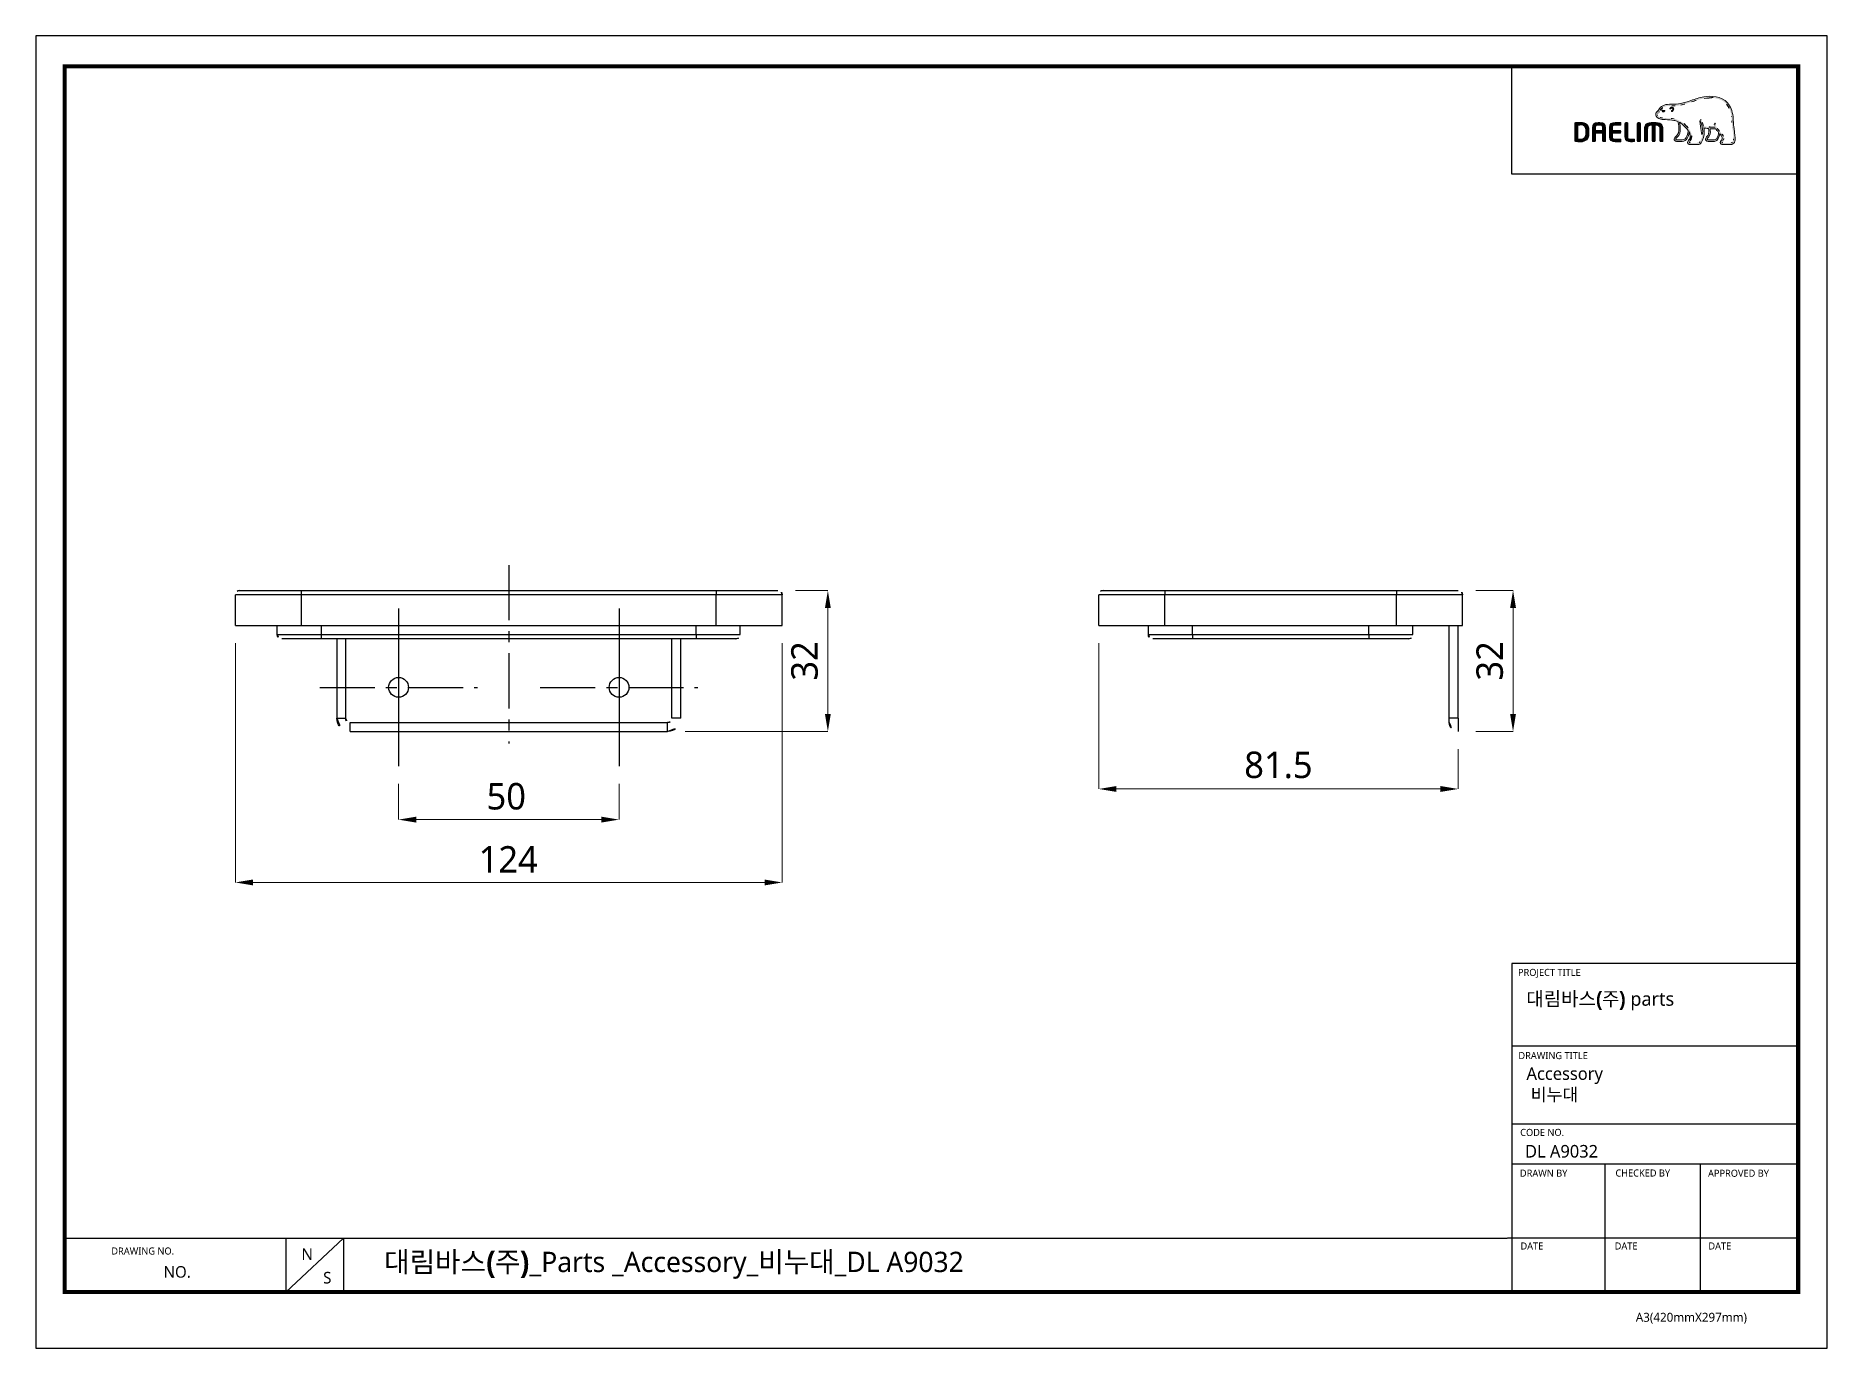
# Model space of a CAD drawing. Extents: x 16296660632 to 16296677436, y -37409619871 to -37409617652.
# Drawn here: x 16296677029.5 to 16296677435.8, y -37409617949.3 to -37409617651.7 of the extents above; entities outside this region: 1.
import ezdxf

# ---------------------------------------------------------------- set-up
doc = ezdxf.new("R2010")
doc.units = 0
doc.header["$LTSCALE"] = 10
doc.header["$MEASUREMENT"] = 0
doc.header["$PDMODE"] = 3
doc.header["$PDSIZE"] = -10
doc.linetypes.add('CENTER', pattern=[2, 1.25, -0.25, 0.25, -0.25])
doc.layers.get('0').update_dxf_attribs({"linetype": 'CONTINUOUS'})
doc.layers.get('DEFPOINTS').update_dxf_attribs({"linetype": 'CONTINUOUS'})
doc.layers.add('레이어 1', color=7, linetype='CONTINUOUS', lineweight=0)
doc.styles.add('Daelim Dimension', font='')
doc.styles.get('Daelim Dimension').set_extended_font_data('NanumGothic')
doc.dimstyles.new('DEFAULT', dxfattribs={"dimscale": 2, "dimtxt": 2, "dimasz": 2, "dimexe": 0, "dimexo": 2, "dimgap": 1, "dimtad": 1, "dimdec": 1, "dimzin": 9, "dimdsep": 46, "dimtxsty": 'Daelim Dimension', "dimcen": 0.5, "dimclrd": 252, "dimclre": 252, "dimclrt": 3, "dimadec": 1, "dimazin": 0, "dimtfac": 1, "dimtdec": 1, "dimtix": 1, "dimtmove": 0, "dimatfit": 3, "dimfxl": 1, "dimtolj": 1, "dimtzin": 1, "dimlwd": 9, "dimlwe": 9, "dimarcsym": 0})

msp = doc.modelspace()

# ---------------------------------------------------------------- texts
at = {"color": 5, "ltscale": 40, "style": 'Daelim Dimension'}
for s, height, p in [('PROJECT TITLE', 1.60306303, (16296677365.639669, -37409617864.905327)), ('DRAWING TITLE', 1.60306303, (16296677365.742451, -37409617883.772522)), ('CODE NO.', 1.603063, (16296677366.144449, -37409617901.195839)), ('DRAWN BY', 1.603063, (16296677366.081591, -37409617910.436279)), ('CHECKED BY', 1.603063, (16296677387.74073, -37409617910.407852)), ('APPROVED BY', 1.60306303, (16296677408.746691, -37409617910.459633)), ('DRAWING NO.', 1.60306303, (16296677046.65918, -37409617928.094437)), ('DATE', 1.603063, (16296677366.2068, -37409617926.958549)), ('DATE', 1.603063, (16296677387.570271, -37409617926.958549)), ('DATE', 1.603063, (16296677408.8204, -37409617926.958549)), ('A3(420mmX297mm)', 2.02323971, (16296677392.36277, -37409617943.334518))]:
    msp.add_text(s, height=height, dxfattribs=at).set_placement(p)
at = {"attachment_point": 1, "style": 'Daelim Dimension'}
for s, insert, char_height, width in [('{\\fPretendard Variable SemiBold|b0|i0|c129|p2;\\C7;대림바스(주)} parts', (16296677367.546431, -37409617868.525681), 3.14246449, 50.50651515), (' Accessory\\P  비누대', (16296677366.60317, -37409617885.614212), 2.8619136, 44.34921579), ('DL A9032', (16296677367.240999, -37409617903.239517), 2.8619136, 48.16307944), ('N', (16296677089.770081, -37409617926.686096), 2.623373, 3.66120179), ('NO.', (16296677058.4967, -37409617930.716316), 2.6233731, 16.4573415), ('S', (16296677094.69268, -37409617932.033203), 2.623373, 3.66120179)]:
    msp.add_mtext(s, dxfattribs=dict(at, insert=insert, char_height=char_height, width=width))
at = {"color": 2, "insert": (16296677108.53948, -37409617927.462631), "char_height": 4.599504, "width": 218.42304285, "attachment_point": 1, "style": 'Daelim Dimension'}
msp.add_mtext('{\\fPretendard Variable SemiBold|b0|i0|c129|p2;대림바스(주)}_Parts _Accessory_{\\fGulim|b0|i0|c129|p50;비누대}_DL A9032', dxfattribs=at)

# ---------------------------------------------------------------- blocks, each defined once
blk = doc.blocks.new('*D0')
at = {"color": 5, "lineweight": 9, "transparency": 16777216}
for p, q in [((16296677111.79562, -37409617821.33984), (16296677111.79562, -37409617829.45266)), ((16296677161.79562, -37409617821.33984), (16296677161.79562, -37409617829.45266)), ((16296677115.79562, -37409617829.45266), (16296677157.79562, -37409617829.45266))]:
    blk.add_line(p, q, dxfattribs=at)
at = {"color": 5, "transparency": 16777216}
for points in [[(16296677115.79562, -37409617828.786), (16296677115.79562, -37409617830.11932), (16296677111.79562, -37409617829.45266)], [(16296677157.79562, -37409617828.786), (16296677157.79562, -37409617830.11932), (16296677161.79562, -37409617829.45266)]]:
    blk.add_solid(points, dxfattribs=at)
at = {"layer": 'DEFPOINTS', "color": 0, "transparency": 16777216}
for p in [(16296677111.79562, -37409617817.33984), (16296677161.79562, -37409617817.33984), (16296677161.79562, -37409617829.45266)]:
    blk.add_point(p, dxfattribs=at)
at = {"color": 7, "transparency": 16777216, "insert": (16296677136.21839, -37409617824.19515), "char_height": 6, "attachment_point": 5, "style": 'Daelim Dimension'}
blk.add_mtext('\\A1;50', dxfattribs=at)
blk = doc.blocks.new('*D1')
at = {"color": 5, "lineweight": 9, "transparency": 16777216}
for p, q in [((16296677201.79562, -37409617777.45924), (16296677209.1444, -37409617777.45924)), ((16296677209.1444, -37409617781.45924), (16296677209.1444, -37409617805.45924)), ((16296677176.79562, -37409617809.45924), (16296677209.1444, -37409617809.45924))]:
    blk.add_line(p, q, dxfattribs=at)
at = {"color": 5, "transparency": 16777216}
for points in [[(16296677208.47774, -37409617781.45924), (16296677209.81107, -37409617781.45924), (16296677209.1444, -37409617777.45924)], [(16296677208.47774, -37409617805.45924), (16296677209.81107, -37409617805.45924), (16296677209.1444, -37409617809.45924)]]:
    blk.add_solid(points, dxfattribs=at)
at = {"layer": 'DEFPOINTS', "color": 0, "transparency": 16777216}
for p in [(16296677197.79562, -37409617777.45924), (16296677172.79562, -37409617809.45924), (16296677209.1444, -37409617809.45924)]:
    blk.add_point(p, dxfattribs=at)
at = {"color": 7, "transparency": 16777216, "insert": (16296677203.87402, -37409617793.45924), "char_height": 6, "attachment_point": 5, "rotation": 90, "style": 'Daelim Dimension'}
blk.add_mtext('\\A1;32', dxfattribs=at)
blk = doc.blocks.new('*D3')
at = {"color": 5, "lineweight": 9, "transparency": 16777216}
for p, q in [((16296677356.07182, -37409617777.45924), (16296677364.52529, -37409617777.45924)), ((16296677364.52529, -37409617805.45924), (16296677364.52529, -37409617781.45924)), ((16296677356.07182, -37409617809.45924), (16296677364.52529, -37409617809.45924))]:
    blk.add_line(p, q, dxfattribs=at)
at = {"color": 5, "transparency": 16777216}
for points in [[(16296677363.85863, -37409617781.45924), (16296677365.19196, -37409617781.45924), (16296677364.52529, -37409617777.45924)], [(16296677363.85863, -37409617805.45924), (16296677365.19196, -37409617805.45924), (16296677364.52529, -37409617809.45924)]]:
    blk.add_solid(points, dxfattribs=at)
at = {"layer": 'DEFPOINTS', "color": 0, "transparency": 16777216}
for p in [(16296677352.07182, -37409617777.45924), (16296677364.52529, -37409617777.45924), (16296677352.07182, -37409617809.45924)]:
    blk.add_point(p, dxfattribs=at)
at = {"color": 7, "transparency": 16777216, "insert": (16296677359.25491, -37409617793.45924), "char_height": 6, "attachment_point": 5, "rotation": 90, "style": 'Daelim Dimension'}
blk.add_mtext('\\A1;32', dxfattribs=at)
blk = doc.blocks.new('*D4')
at = {"color": 5, "lineweight": 9, "transparency": 16777216}
for p, q in [((16296677270.571819, -37409617789.459244), (16296677270.571819, -37409617822.501846)), ((16296677352.071819, -37409617813.459244), (16296677352.071819, -37409617822.501846)), ((16296677274.571819, -37409617822.501846), (16296677348.071819, -37409617822.501846))]:
    blk.add_line(p, q, dxfattribs=at)
at = {"color": 5, "transparency": 16777216}
for points in [[(16296677274.571819, -37409617821.835182), (16296677274.571819, -37409617823.16851), (16296677270.571819, -37409617822.501846)], [(16296677348.071819, -37409617821.835182), (16296677348.071819, -37409617823.16851), (16296677352.071819, -37409617822.501846)]]:
    blk.add_solid(points, dxfattribs=at)
at = {"layer": 'DEFPOINTS', "color": 0, "transparency": 16777216}
for p in [(16296677270.571819, -37409617785.459244), (16296677352.071819, -37409617809.459244), (16296677352.071819, -37409617822.501846)]:
    blk.add_point(p, dxfattribs=at)
at = {"color": 7, "transparency": 16777216, "insert": (16296677311.321819, -37409617817.081253), "char_height": 6, "attachment_point": 5, "style": 'Daelim Dimension'}
blk.add_mtext('\\A1;81.5', dxfattribs=at)
blk = doc.blocks.new('*D5')
at = {"color": 5, "lineweight": 9, "transparency": 16777216}
for p, q in [((16296677074.79562, -37409617789.45924), (16296677074.79562, -37409617843.70306)), ((16296677198.79562, -37409617789.45924), (16296677198.79562, -37409617843.70306)), ((16296677078.79562, -37409617843.70306), (16296677194.79562, -37409617843.70306))]:
    blk.add_line(p, q, dxfattribs=at)
at = {"color": 5, "transparency": 16777216}
for points in [[(16296677078.79562, -37409617843.0364), (16296677078.79562, -37409617844.36973), (16296677074.79562, -37409617843.70306)], [(16296677194.79562, -37409617843.0364), (16296677194.79562, -37409617844.36973), (16296677198.79562, -37409617843.70306)]]:
    blk.add_solid(points, dxfattribs=at)
at = {"layer": 'DEFPOINTS', "color": 0, "transparency": 16777216}
for p in [(16296677074.79562, -37409617785.45924), (16296677198.79562, -37409617785.45924), (16296677198.79562, -37409617843.70306)]:
    blk.add_point(p, dxfattribs=at)
at = {"color": 7, "transparency": 16777216, "insert": (16296677136.66402, -37409617838.46701), "char_height": 6, "attachment_point": 5, "style": 'Daelim Dimension'}
blk.add_mtext('\\A1;124', dxfattribs=at)

# ---------------------------------------------------------------- dimensions: what is measured, and where the dimension line sits
at = {"color": 5}
for base, p1, p2, picture, middle in [((16296677209.1444, -37409617809.459244), (16296677197.79562, -37409617777.459244), (16296677172.79562, -37409617809.459244), '*D1', (16296677203.87402, -37409617793.459244)), ((16296677364.52529, -37409617777.459244), (16296677352.071819, -37409617809.459244), (16296677352.071819, -37409617777.459244), '*D3', (16296677359.25491, -37409617793.459244))]:
    dim = msp.add_linear_dim(base=base, p1=p1, p2=p2, angle=90, dimstyle='DEFAULT', override={"dimtxt": 3, "dimclrd": 5, "dimclre": 5, "dimclrt": 7}, dxfattribs=at)
    dim.commit()
    dim.dimension.update_dxf_attribs({"geometry": picture, "text_midpoint": middle})
for base, p1, p2, picture, middle in [((16296677198.79562, -37409617843.703056), (16296677074.79562, -37409617785.459244), (16296677198.79562, -37409617785.459244), '*D5', (16296677136.664021, -37409617843.703056)), ((16296677161.79562, -37409617829.45266), (16296677111.79562, -37409617817.339844), (16296677161.79562, -37409617817.339844), '*D0', (16296677136.21839, -37409617829.45266))]:
    dim = msp.add_linear_dim(base=base, p1=p1, p2=p2, dimstyle='DEFAULT', override={"dimtxt": 3, "dimclrd": 5, "dimclre": 5, "dimclrt": 7}, dxfattribs=at)
    dim.commit()
    dim.dimension.update_dxf_attribs({"geometry": picture, "text_midpoint": middle, "dimtype": 160})
dim = msp.add_linear_dim(base=(16296677352.071819, -37409617822.501846), p1=(16296677270.571819, -37409617785.459244), p2=(16296677352.071819, -37409617809.459244), dimstyle='DEFAULT', override={"dimtxt": 3, "dimclrd": 5, "dimclre": 5, "dimclrt": 7}, dxfattribs=at)
dim.commit()
dim.dimension.update_dxf_attribs({"geometry": '*D4', "text_midpoint": (16296677311.321819, -37409617817.081253)})

# ---------------------------------------------------------------- hatches: boundary and pattern name
at = {"ltscale": 0.5}
h = msp.add_hatch(color=5, dxfattribs=at)
h.set_gradient(color1=(0, 0, 255), one_color=1, tint=1)
edge = h.paths.add_edge_path(flags=16)
edge.add_spline(control_points=[(16296660653.825001, -37409619854.891739), (16296660653.825001, -37409619862.145737), (16296660650.51771, -37409619865.679031), (16296660643.69503, -37409619865.679031), (16296660643.69503, -37409619865.679031), (16296660639.022791, -37409619865.590843), (16296660637.81632, -37409619865.563271), (16296660637.81632, -37409619865.563271), (16296660637.81632, -37409619837.724129), (16296660637.81632, -37409619837.724129), (16296660640.23064, -37409619837.478844), (16296660643.66058, -37409619837.438873), (16296660643.70261, -37409619837.438873), (16296660650.705811, -37409619837.438873), (16296660653.825001, -37409619840.775108), (16296660653.825001, -37409619848.194473), (16296660653.825001, -37409619848.194473), (16296660653.825001, -37409619854.891739), (16296660653.825001, -37409619854.891739)], knot_values=[0, 0, 0, 0, 1, 1, 1, 2, 2, 2, 3, 3, 3, 4, 4, 4, 5, 5, 5, 6, 6, 6, 6], degree=3, periodic=0)
edge = h.paths.add_edge_path()
edge.add_spline(control_points=[(16296660643.69503, -37409619832.221619), (16296660639.904051, -37409619832.221619), (16296660634.994089, -37409619832.448303), (16296660633.39006, -37409619832.69635), (16296660632.37995, -37409619832.870667), (16296660631.737789, -37409619833.622391), (16296660631.737789, -37409619834.616653), (16296660631.737789, -37409619834.616653), (16296660631.737789, -37409619868.454399), (16296660631.737789, -37409619868.454399), (16296660631.737789, -37409619869.523758), (16296660632.38271, -37409619870.233437), (16296660633.440359, -37409619870.430496), (16296660634.95689, -37409619870.662018), (16296660639.85375, -37409619870.896294), (16296660643.69503, -37409619870.896294), (16296660654.267349, -37409619870.896294), (16296660659.84634, -37409619865.351059), (16296660659.84634, -37409619854.891739), (16296660659.84634, -37409619854.891739), (16296660659.84634, -37409619848.194473), (16296660659.84634, -37409619848.194473), (16296660659.84634, -37409619837.750313), (16296660654.267349, -37409619832.221619), (16296660643.69503, -37409619832.221619)], knot_values=[0, 0, 0, 0, 1, 1, 1, 2, 2, 2, 3, 3, 3, 4, 4, 4, 5, 5, 5, 6, 6, 6, 7, 7, 7, 8, 8, 8, 8], degree=3, periodic=0)
at = {"layer": '레이어 1'}
h = msp.add_hatch(color=5, dxfattribs=at)
h.dxf.hatch_style = 1
edge = h.paths.add_edge_path(flags=16)
edge.add_spline(control_points=[(16296677414.30282, -37409617675.789284), (16296677414.125891, -37409617675.985153), (16296677413.90354, -37409617675.9869), (16296677413.893921, -37409617675.9869), (16296677413.893921, -37409617675.9869), (16296677412.11278, -37409617675.9869), (16296677412.11278, -37409617675.9869), (16296677412.04734, -37409617675.9869), (16296677411.997339, -37409617675.970497), (16296677411.96496, -37409617675.93853), (16296677411.937929, -37409617675.912064), (16296677411.924801, -37409617675.871788), (16296677411.924801, -37409617675.821892), (16296677411.924801, -37409617675.721443), (16296677411.998119, -37409617675.629097), (16296677412.076019, -37409617675.531052), (16296677412.148239, -37409617675.438271), (16296677412.216841, -37409617675.350304), (16296677412.255251, -37409617675.242188), (16296677412.352739, -37409617674.979797), (16296677412.342779, -37409617674.699898), (16296677412.22636, -37409617674.45327), (16296677412.01605, -37409617674.00705), (16296677411.704, -37409617673.656471), (16296677411.40156, -37409617673.317711), (16296677411.40156, -37409617673.317711), (16296677411.299141, -37409617673.205223), (16296677411.299141, -37409617673.204132), (16296677410.905991, -37409617672.766022), (16296677410.49971, -37409617672.312798), (16296677410.467661, -37409617671.698303), (16296677410.46032, -37409617671.576622), (16296677410.404079, -37409617671.503098), (16296677410.32585, -37409617671.506378), (16296677410.32585, -37409617671.506378), (16296677410.210621, -37409617671.561729), (16296677410.208111, -37409617671.561729), (16296677410.176929, -37409617671.5961), (16296677410.159531, -37409617671.647301), (16296677410.159531, -37409617671.706177), (16296677410.159531, -37409617671.706177), (16296677410.160521, -37409617671.726959), (16296677410.160521, -37409617671.727188), (16296677410.17627, -37409617671.949303), (16296677410.229231, -37409617672.167267), (16296677410.32235, -37409617672.393539), (16296677410.32235, -37409617672.393539), (16296677410.33143, -37409617672.416313), (16296677410.33143, -37409617672.416313), (16296677410.33143, -37409617672.416313), (16296677410.30735, -37409617672.417183), (16296677410.30735, -37409617672.417183), (16296677409.16391, -37409617672.462486), (16296677408.04291, -37409617672.246712), (16296677407.71323, -37409617672.167267), (16296677407.50992, -37409617671.349243), (16296677407.180149, -37409617670.806961), (16296677407.165911, -37409617670.783981), (16296677407.14031, -37409617670.741531), (16296677407.09939, -37409617670.708923), (16296677407.05999, -37409617670.69754), (16296677407.05999, -37409617670.69754), (16296677406.963699, -37409617670.711983), (16296677406.951891, -37409617670.713516), (16296677406.94379, -37409617670.725548), (16296677406.926941, -37409617670.748306), (16296677406.88974, -37409617670.79821), (16296677406.88974, -37409617670.79821), (16296677406.885151, -37409617670.838257), (16296677406.885151, -37409617670.838257), (16296677406.885151, -37409617670.838257), (16296677406.91555, -37409617670.945923), (16296677406.91555, -37409617670.945923), (16296677406.94051, -37409617670.989037), (16296677407.527651, -37409617672.017593), (16296677407.527651, -37409617673.379868), (16296677407.527651, -37409617674.220207), (16296677407.306841, -37409617675.013046), (16296677406.871361, -37409617675.736107), (16296677406.7673, -37409617675.909653), (16296677406.63019, -37409617675.9869), (16296677406.426241, -37409617675.9869), (16296677406.426241, -37409617675.9869), (16296677404.670481, -37409617675.9869), (16296677404.670481, -37409617675.9869), (16296677404.61227, -37409617675.9869), (16296677404.49082, -37409617675.945969), (16296677404.49082, -37409617675.819038), (16296677404.49082, -37409617675.749023), (16296677404.5557, -37409617675.634117), (16296677404.66382, -37409617675.513107), (16296677405.395491, -37409617674.698372), (16296677404.97337, -37409617673.425819), (16296677404.27165, -37409617672.58744), (16296677403.593901, -37409617671.778831), (16296677402.48778, -37409617670.761223), (16296677401.067511, -37409617670.508461), (16296677400.56418, -37409617670.420486), (16296677399.73708, -37409617670.371483), (16296677399.069059, -37409617670.331863), (16296677399.069059, -37409617670.331863), (16296677398.393841, -37409617670.291809), (16296677398.393841, -37409617670.291809), (16296677398.0473, -37409617670.265343), (16296677397.4746, -37409617670.052193), (16296677397.300289, -37409617669.72216), (16296677397.22666, -37409617669.585403), (16296677397.23497, -37409617669.446663), (16296677397.327311, -37409617669.287117), (16296677397.38542, -37409617669.190826), (16296677397.465191, -37409617669.108124), (16296677397.565531, -37409617669.007439), (16296677397.67647, -37409617668.89518), (16296677397.7906, -37409617668.778976), (16296677397.879459, -37409617668.625793), (16296677397.879459, -37409617668.625793), (16296677397.904949, -37409617668.577873), (16296677397.904949, -37409617668.577873), (16296677398.24404, -37409617667.929222), (16296677398.94257, -37409617667.586731), (16296677399.981951, -37409617667.559174), (16296677399.981951, -37409617667.559174), (16296677400.568119, -37409617667.552597), (16296677400.568119, -37409617667.552597), (16296677401.211729, -37409617667.549316), (16296677401.941999, -37409617667.545601), (16296677402.54204, -37409617667.416481), (16296677403.3848, -37409617667.235283), (16296677404.23028, -37409617666.946411), (16296677404.976419, -37409617666.692131), (16296677404.976419, -37409617666.692131), (16296677405.00028, -37409617666.68425), (16296677405.00028, -37409617666.68425), (16296677405.92312, -37409617666.368683), (16296677406.87748, -37409617666.042381), (16296677407.85306, -37409617665.883507), (16296677409.414379, -37409617665.625061), (16296677411.558451, -37409617665.633591), (16296677412.907391, -37409617667.147957), (16296677413.53087, -37409617667.849113), (16296677413.91493, -37409617668.813332), (16296677414.04711, -37409617670.014542), (16296677414.04711, -37409617670.014542), (16296677414.04208, -37409617670.010612), (16296677414.03747, -37409617670.006447), (16296677414.048189, -37409617670.030289), (16296677414.05827, -37409617670.165108), (16296677414.11385, -37409617670.929298), (16296677414.129829, -37409617671.296722), (16296677414.14669, -37409617671.676628), (16296677414.24275, -37409617672.381508), (16296677414.24275, -37409617672.381508), (16296677414.51499, -37409617674.738853), (16296677414.51499, -37409617674.738853), (16296677414.51499, -37409617674.738853), (16296677414.531179, -37409617675.025307), (16296677414.531179, -37409617675.025307), (16296677414.531179, -37409617675.36364), (16296677414.45459, -37409617675.620781), (16296677414.30282, -37409617675.789284)], knot_values=[0, 0, 0, 0, 1, 1, 1, 2, 2, 2, 3, 3, 3, 4, 4, 4, 5, 5, 5, 6, 6, 6, 7, 7, 7, 8, 8, 8, 9, 9, 9, 10, 10, 10, 11, 11, 11, 12, 12, 12, 13, 13, 13, 14, 14, 14, 15, 15, 15, 16, 16, 16, 17, 17, 17, 18, 18, 18, 19, 19, 19, 20, 20, 20, 21, 21, 21, 22, 22, 22, 23, 23, 23, 24, 24, 24, 25, 25, 25, 26, 26, 26, 27, 27, 27, 28, 28, 28, 29, 29, 29, 30, 30, 30, 31, 31, 31, 32, 32, 32, 33, 33, 33, 34, 34, 34, 35, 35, 35, 36, 36, 36, 37, 37, 37, 38, 38, 38, 39, 39, 39, 40, 40, 40, 41, 41, 41, 42, 42, 42, 43, 43, 43, 44, 44, 44, 45, 45, 45, 46, 46, 46, 47, 47, 47, 48, 48, 48, 49, 49, 49, 50, 50, 50, 51, 51, 51, 52, 52, 52, 53, 53, 53, 53], degree=3, periodic=0)
edge = h.paths.add_edge_path(flags=16)
edge.add_spline(control_points=[(16296677410.18535, -37409617675.279823), (16296677410.18535, -37409617675.279823), (16296677408.73237, -37409617675.279823), (16296677408.73237, -37409617675.279823), (16296677408.62492, -37409617675.279823), (16296677408.54001, -37409617675.194038), (16296677408.54001, -37409617675.084618), (16296677408.54001, -37409617675.008247), (16296677408.606319, -37409617674.911079), (16296677408.66902, -37409617674.84433), (16296677408.964569, -37409617674.561371), (16296677409.26688, -37409617674.171837), (16296677409.26688, -37409617673.432381), (16296677409.26688, -37409617673.432381), (16296677409.248171, -37409617673.096458), (16296677409.248171, -37409617673.095154), (16296677409.248171, -37409617673.095154), (16296677409.194771, -37409617672.76841), (16296677409.194771, -37409617672.76841), (16296677409.194771, -37409617672.76841), (16296677409.19105, -37409617672.747841), (16296677409.19105, -37409617672.747841), (16296677409.19105, -37409617672.747841), (16296677409.21249, -37409617672.749382), (16296677409.21249, -37409617672.749382), (16296677409.483431, -37409617672.768852), (16296677410.010611, -37409617672.798187), (16296677410.513941, -37409617672.77433), (16296677410.641741, -37409617672.977631), (16296677410.84767, -37409617673.239143), (16296677411.148359, -37409617673.587532), (16296677411.13456, -37409617673.760857), (16296677410.991011, -37409617675.279823), (16296677410.18535, -37409617675.279823)], knot_values=[0, 0, 0, 0, 1, 1, 1, 2, 2, 2, 3, 3, 3, 4, 4, 4, 5, 5, 5, 6, 6, 6, 7, 7, 7, 8, 8, 8, 9, 9, 9, 10, 10, 10, 11, 11, 11, 11], degree=3, periodic=0)
edge = h.paths.add_edge_path(flags=16)
edge.add_spline(control_points=[(16296677402.89459, -37409617675.279823), (16296677402.89459, -37409617675.279823), (16296677401.6192, -37409617675.279823), (16296677401.6192, -37409617675.279823), (16296677401.523569, -37409617675.279823), (16296677401.42071, -37409617675.201042), (16296677401.42071, -37409617675.084618), (16296677401.42071, -37409617675.013939), (16296677401.480009, -37409617674.926399), (16296677401.588131, -37409617674.839523), (16296677401.91091, -37409617674.582382), (16296677402.400021, -37409617674.193283), (16296677402.45299, -37409617673.119003), (16296677402.45299, -37409617673.119003), (16296677402.46031, -37409617672.825974), (16296677402.46031, -37409617672.825974), (16296677402.46031, -37409617672.369041), (16296677402.3556, -37409617671.817337), (16296677402.25625, -37409617671.324303), (16296677402.25625, -37409617671.324303), (16296677402.240049, -37409617671.273972), (16296677402.240049, -37409617671.273972), (16296677402.240049, -37409617671.273972), (16296677402.281851, -37409617671.30658), (16296677402.281851, -37409617671.30658), (16296677402.47201, -37409617671.423653), (16296677403.5137, -37409617672.129631), (16296677404.252939, -37409617673.172623), (16296677404.19166, -37409617673.666313), (16296677403.9133, -37409617675.279823), (16296677402.89459, -37409617675.279823)], knot_values=[0, 0, 0, 0, 1, 1, 1, 2, 2, 2, 3, 3, 3, 4, 4, 4, 5, 5, 5, 6, 6, 6, 7, 7, 7, 8, 8, 8, 9, 9, 9, 10, 10, 10, 10], degree=3, periodic=0)
edge = h.paths.add_edge_path()
edge.add_spline(control_points=[(16296677414.874981, -37409617674.703194), (16296677414.874531, -37409617674.699898), (16296677414.604059, -37409617672.332497), (16296677414.604059, -37409617672.332497), (16296677414.503929, -37409617671.624992), (16296677414.489479, -37409617671.247704), (16296677414.476471, -37409617670.913322), (16296677414.476471, -37409617670.913322), (16296677414.40951, -37409617669.978653), (16296677414.40951, -37409617669.977989), (16296677414.26705, -37409617668.698662), (16296677413.853001, -37409617667.665298), (16296677413.17831, -37409617666.909653), (16296677411.72084, -37409617665.272057), (16296677409.445669, -37409617665.254768), (16296677407.792999, -37409617665.527237), (16296677406.77944, -37409617665.69487), (16296677405.81064, -37409617666.025543), (16296677404.874001, -37409617666.345917), (16296677404.874001, -37409617666.345917), (16296677404.843809, -37409617666.356644), (16296677404.843809, -37409617666.356644), (16296677404.11158, -37409617666.606331), (16296677403.28063, -37409617666.89061), (16296677402.46524, -37409617667.064346), (16296677401.90501, -37409617667.184067), (16296677401.203409, -37409617667.189537), (16296677400.583651, -37409617667.192833), (16296677400.583651, -37409617667.192833), (16296677399.970249, -37409617667.200256), (16296677399.970249, -37409617667.200256), (16296677398.79158, -37409617667.22937), (16296677397.98876, -37409617667.637512), (16296677397.58325, -37409617668.412857), (16296677397.58325, -37409617668.412857), (16296677397.56498, -37409617668.446327), (16296677397.56498, -37409617668.446327), (16296677397.49791, -37409617668.563858), (16296677397.398439, -37409617668.663651), (16296677397.30937, -37409617668.752937), (16296677397.211229, -37409617668.851852), (16296677397.100599, -37409617668.962799), (16296677397.01613, -37409617669.106354), (16296677396.93132, -37409617669.250137), (16296677396.88855, -37409617669.395882), (16296677396.88855, -37409617669.539001), (16296677396.88855, -37409617669.659363), (16296677396.918739, -37409617669.777527), (16296677396.97937, -37409617669.890457), (16296677397.22994, -37409617670.363586), (16296677397.94467, -37409617670.618973), (16296677398.37118, -37409617670.649391), (16296677398.37118, -37409617670.649391), (16296677398.999029, -37409617670.688789), (16296677399.014021, -37409617670.690102), (16296677399.641769, -37409617670.725548), (16296677400.501471, -37409617670.77523), (16296677401.003389, -37409617670.863853), (16296677401.29686, -37409617670.915718), (16296677401.630369, -37409617671.020981), (16296677401.93762, -37409617671.165642), (16296677401.959499, -37409617671.2453), (16296677402.11903, -37409617671.954559), (16296677402.11903, -37409617672.826408), (16296677402.11903, -37409617672.826408), (16296677402.112249, -37409617673.103027), (16296677402.112249, -37409617673.103027), (16296677402.06596, -37409617674.022362), (16296677401.665159, -37409617674.343628), (16296677401.371481, -37409617674.578659), (16296677401.341709, -37409617674.602081), (16296677401.079981, -37409617674.819389), (16296677401.061159, -37409617675.080887), (16296677401.04781, -37409617675.228844), (16296677401.090151, -37409617675.36364), (16296677401.179991, -37409617675.460587), (16296677401.27737, -37409617675.565628), (16296677401.425421, -37409617675.618797), (16296677401.6192, -37409617675.618797), (16296677401.6192, -37409617675.618797), (16296677402.89459, -37409617675.618797), (16296677402.89459, -37409617675.618797), (16296677403.84919, -37409617675.618797), (16296677404.32144, -37409617674.590919), (16296677404.465099, -37409617673.628021), (16296677404.465099, -37409617673.628021), (16296677404.46806, -37409617673.492561), (16296677404.46806, -37409617673.492561), (16296677404.46806, -37409617673.492561), (16296677404.50746, -37409617673.560402), (16296677404.50746, -37409617673.560402), (16296677404.629881, -37409617673.832848), (16296677404.703541, -37409617674.158493), (16296677404.703541, -37409617674.403801), (16296677404.703541, -37409617674.748039), (16296677404.59696, -37409617675.048729), (16296677404.39452, -37409617675.27282), (16296677404.34343, -37409617675.323372), (16296677404.08815, -37409617675.587952), (16296677404.08815, -37409617675.852089), (16296677404.08815, -37409617675.852089), (16296677404.09045, -37409617675.895638), (16296677404.09045, -37409617675.895638), (16296677404.126671, -37409617676.20771), (16296677404.3792, -37409617676.347107), (16296677404.61381, -37409617676.347107), (16296677404.61381, -37409617676.347107), (16296677406.426241, -37409617676.347107), (16296677406.426241, -37409617676.347107), (16296677406.753401, -37409617676.347107), (16296677407.014139, -37409617676.199806), (16296677407.18166, -37409617675.921913), (16296677407.642879, -37409617675.156174), (16296677407.8766, -37409617674.324593), (16296677407.8766, -37409617673.450974), (16296677407.8766, -37409617673.178299), (16296677407.85088, -37409617672.887253), (16296677407.80055, -37409617672.585243), (16296677407.80055, -37409617672.585243), (16296677407.796169, -37409617672.56118), (16296677407.796169, -37409617672.56118), (16296677407.796169, -37409617672.56118), (16296677407.82024, -37409617672.566223), (16296677407.82024, -37409617672.566223), (16296677408.038309, -37409617672.608437), (16296677408.38912, -37409617672.669289), (16296677408.82263, -37409617672.71611), (16296677408.82263, -37409617672.71611), (16296677408.83523, -37409617672.717644), (16296677408.83523, -37409617672.717644), (16296677408.83523, -37409617672.717644), (16296677408.893551, -37409617673.049858), (16296677408.893551, -37409617673.049858), (16296677408.893551, -37409617673.049858), (16296677408.90634, -37409617673.128616), (16296677408.90634, -37409617673.129936), (16296677408.90634, -37409617673.129936), (16296677408.92363, -37409617673.423851), (16296677408.92363, -37409617673.423851), (16296677408.92363, -37409617674.129173), (16296677408.603239, -37409617674.435982), (16296677408.431021, -37409617674.60054), (16296677408.42861, -37409617674.60273), (16296677408.18833, -37409617674.846947), (16296677408.162291, -37409617675.063606), (16296677408.162291, -37409617675.063606), (16296677408.153971, -37409617675.130142), (16296677408.153971, -37409617675.130142), (16296677408.153971, -37409617675.198196), (16296677408.171471, -37409617675.331688), (16296677408.29052, -37409617675.454681), (16296677408.39535, -37409617675.563889), (16296677408.557619, -37409617675.618797), (16296677408.773399, -37409617675.618797), (16296677408.773399, -37409617675.618797), (16296677410.18535, -37409617675.618797), (16296677410.18535, -37409617675.618797), (16296677411.042879, -37409617675.618797), (16296677411.301001, -37409617674.528549), (16296677411.40505, -37409617673.917542), (16296677411.40505, -37409617673.917542), (16296677411.40988, -37409617673.854523), (16296677411.40988, -37409617673.854523), (16296677411.40988, -37409617673.854523), (16296677411.44379, -37409617673.900703), (16296677411.44379, -37409617673.900703), (16296677411.64152, -37409617674.153236), (16296677411.814939, -37409617674.434013), (16296677411.89842, -37409617674.60865), (16296677411.942301, -37409617674.699463), (16296677411.96594, -37409617674.800346), (16296677411.96594, -37409617674.901459), (16296677411.96594, -37409617674.901459), (16296677411.93399, -37409617675.10585), (16296677411.93399, -37409617675.10585), (16296677411.900949, -37409617675.216797), (16296677411.82523, -37409617675.318993), (16296677411.75115, -37409617675.417923), (16296677411.64249, -37409617675.559059), (16296677411.530439, -37409617675.705467), (16296677411.530439, -37409617675.883171), (16296677411.530439, -37409617675.883171), (16296677411.54096, -37409617675.980988), (16296677411.54096, -37409617675.980988), (16296677411.59259, -37409617676.216904), (16296677411.78376, -37409617676.347107), (16296677412.078859, -37409617676.347107), (16296677412.078859, -37409617676.347107), (16296677413.893049, -37409617676.347107), (16296677413.893049, -37409617676.347107), (16296677413.932871, -37409617676.347107), (16296677414.28739, -37409617676.338364), (16296677414.56509, -37409617676.03788), (16296677414.786779, -37409617675.797821), (16296677414.894449, -37409617675.467796), (16296677414.894449, -37409617675.029694), (16296677414.894449, -37409617675.029694), (16296677414.8752, -37409617674.704712), (16296677414.874981, -37409617674.703194)], knot_values=[0, 0, 0, 0, 1, 1, 1, 2, 2, 2, 3, 3, 3, 4, 4, 4, 5, 5, 5, 6, 6, 6, 7, 7, 7, 8, 8, 8, 9, 9, 9, 10, 10, 10, 11, 11, 11, 12, 12, 12, 13, 13, 13, 14, 14, 14, 15, 15, 15, 16, 16, 16, 17, 17, 17, 18, 18, 18, 19, 19, 19, 20, 20, 20, 21, 21, 21, 22, 22, 22, 23, 23, 23, 24, 24, 24, 25, 25, 25, 26, 26, 26, 27, 27, 27, 28, 28, 28, 29, 29, 29, 30, 30, 30, 31, 31, 31, 32, 32, 32, 33, 33, 33, 34, 34, 34, 35, 35, 35, 36, 36, 36, 37, 37, 37, 38, 38, 38, 39, 39, 39, 40, 40, 40, 41, 41, 41, 42, 42, 42, 43, 43, 43, 44, 44, 44, 45, 45, 45, 46, 46, 46, 47, 47, 47, 48, 48, 48, 49, 49, 49, 50, 50, 50, 51, 51, 51, 52, 52, 52, 53, 53, 53, 54, 54, 54, 55, 55, 55, 56, 56, 56, 57, 57, 57, 58, 58, 58, 59, 59, 59, 60, 60, 60, 61, 61, 61, 62, 62, 62, 63, 63, 63, 64, 64, 64, 65, 65, 65, 66, 66, 66, 66], degree=3, periodic=0)
edge = h.paths.add_edge_path(flags=0)
edge.add_spline(control_points=[(16296677398.340321, -37409617668.580704), (16296677398.340321, -37409617668.580704), (16296677398.60425, -37409617668.461449), (16296677398.9312, -37409617668.587486), (16296677398.9312, -37409617668.587486), (16296677398.97168, -37409617668.604782), (16296677398.91894, -37409617668.679413), (16296677398.759741, -37409617668.893433), (16296677398.602831, -37409617668.939613), (16296677398.602831, -37409617668.939613), (16296677398.602831, -37409617668.939613), (16296677398.48914, -37409617668.979652), (16296677398.42524, -37409617668.902184), (16296677398.29612, -37409617668.75074), (16296677398.292191, -37409617668.662552), (16296677398.292191, -37409617668.662552), (16296677398.292191, -37409617668.662552), (16296677398.27883, -37409617668.597122), (16296677398.340321, -37409617668.580704)], knot_values=[0, 0, 0, 0, 1, 1, 1, 2, 2, 2, 3, 3, 3, 4, 4, 4, 5, 5, 5, 6, 6, 6, 6], degree=3, periodic=0)
edge = h.paths.add_edge_path(flags=0)
edge.add_spline(control_points=[(16296677400.081961, -37409617668.095322), (16296677400.042459, -37409617668.138443), (16296677400.0394, -37409617668.210213), (16296677400.081961, -37409617668.24807), (16296677400.122669, -37409617668.284843), (16296677400.193239, -37409617668.275208), (16296677400.23263, -37409617668.23188), (16296677400.253639, -37409617668.210213), (16296677400.470289, -37409617667.953079), (16296677400.65719, -37409617668.084587), (16296677400.72546, -37409617668.133621), (16296677400.753691, -37409617668.203209), (16296677400.743629, -37409617668.293137), (16296677400.72765, -37409617668.437363), (16296677400.602591, -37409617668.601059), (16296677400.51516, -37409617668.657082), (16296677400.466249, -37409617668.686836), (16296677400.433969, -37409617668.75074), (16296677400.457161, -37409617668.802399), (16296677400.480141, -37409617668.853813), (16296677400.54558, -37409617668.869141), (16296677400.598089, -37409617668.844627), (16296677400.75456, -37409617668.769783), (16296677400.95186, -37409617668.519867), (16296677400.97888, -37409617668.286812), (16296677400.99682, -37409617668.124428), (16296677400.92395, -37409617667.991814), (16296677400.79418, -37409617667.902313), (16296677400.51516, -37409617667.704262), (16296677400.198931, -37409617667.969261), (16296677400.081961, -37409617668.095322)], knot_values=[0, 0, 0, 0, 1, 1, 1, 2, 2, 2, 3, 3, 3, 4, 4, 4, 5, 5, 5, 6, 6, 6, 7, 7, 7, 8, 8, 8, 9, 9, 9, 10, 10, 10, 10], degree=3, periodic=0)
edge = h.paths.add_edge_path(flags=0)
edge.add_spline(control_points=[(16296677400.046289, -37409617668.288551), (16296677400.046289, -37409617668.288551), (16296677400.046289, -37409617668.288551), (16296677400.046289, -37409617668.288551), (16296677400.046289, -37409617668.288551), (16296677400.046289, -37409617668.288551), (16296677400.046289, -37409617668.288551)], knot_values=[0, 0, 0, 0, 1, 1, 1, 2, 2, 2, 2], degree=3, periodic=0)
h = msp.add_hatch(color=5, dxfattribs=at)
h.dxf.hatch_style = 2
edge = h.paths.add_edge_path()
edge.add_spline(control_points=[(16296677398.340321, -37409617668.580704), (16296677398.340321, -37409617668.580704), (16296677398.60425, -37409617668.461449), (16296677398.9312, -37409617668.587486), (16296677398.9312, -37409617668.587486), (16296677398.97168, -37409617668.604782), (16296677398.91894, -37409617668.679413), (16296677398.759741, -37409617668.893433), (16296677398.602831, -37409617668.939613), (16296677398.602831, -37409617668.939613), (16296677398.602831, -37409617668.939613), (16296677398.48914, -37409617668.979652), (16296677398.42524, -37409617668.902184), (16296677398.29612, -37409617668.75074), (16296677398.292191, -37409617668.662552), (16296677398.292191, -37409617668.662552), (16296677398.292191, -37409617668.662552), (16296677398.27883, -37409617668.597122), (16296677398.340321, -37409617668.580704)], knot_values=[0, 0, 0, 0, 1, 1, 1, 2, 2, 2, 3, 3, 3, 4, 4, 4, 5, 5, 5, 6, 6, 6, 6], degree=3, periodic=0)
h = msp.add_hatch(color=5, dxfattribs=at)
h.dxf.hatch_style = 2
edge = h.paths.add_edge_path()
edge.add_spline(control_points=[(16296677400.081961, -37409617668.095322), (16296677400.042459, -37409617668.138443), (16296677400.0394, -37409617668.210213), (16296677400.081961, -37409617668.24807), (16296677400.122669, -37409617668.284843), (16296677400.193239, -37409617668.275208), (16296677400.23263, -37409617668.23188), (16296677400.253639, -37409617668.210213), (16296677400.470289, -37409617667.953079), (16296677400.65719, -37409617668.084587), (16296677400.72546, -37409617668.133621), (16296677400.753691, -37409617668.203209), (16296677400.743629, -37409617668.293137), (16296677400.72765, -37409617668.437363), (16296677400.602591, -37409617668.601059), (16296677400.51516, -37409617668.657082), (16296677400.466249, -37409617668.686836), (16296677400.433969, -37409617668.75074), (16296677400.457161, -37409617668.802399), (16296677400.480141, -37409617668.853813), (16296677400.54558, -37409617668.869141), (16296677400.598089, -37409617668.844627), (16296677400.75456, -37409617668.769783), (16296677400.95186, -37409617668.519867), (16296677400.97888, -37409617668.286812), (16296677400.99682, -37409617668.124428), (16296677400.92395, -37409617667.991814), (16296677400.79418, -37409617667.902313), (16296677400.51516, -37409617667.704262), (16296677400.198931, -37409617667.969261), (16296677400.081961, -37409617668.095322)], knot_values=[0, 0, 0, 0, 1, 1, 1, 2, 2, 2, 3, 3, 3, 4, 4, 4, 5, 5, 5, 6, 6, 6, 7, 7, 7, 8, 8, 8, 9, 9, 9, 10, 10, 10, 10], degree=3, periodic=0)
h = msp.add_hatch(color=5, dxfattribs=at)
h.dxf.hatch_style = 2
edge = h.paths.add_edge_path()
edge.add_spline(control_points=[(16296677381.03039, -37409617673.895668), (16296677381.03039, -37409617674.723312), (16296677380.652781, -37409617675.125977), (16296677379.87557, -37409617675.125977), (16296677379.87557, -37409617675.125977), (16296677379.34384, -37409617675.116127), (16296677379.205259, -37409617675.113731), (16296677379.205259, -37409617675.113731), (16296677379.205259, -37409617671.940331), (16296677379.205259, -37409617671.940331), (16296677379.480671, -37409617671.912979), (16296677379.87207, -37409617671.908386), (16296677379.875959, -37409617671.908386), (16296677380.674231, -37409617671.908386), (16296677381.03039, -37409617672.287628), (16296677381.03039, -37409617673.137611), (16296677381.03039, -37409617673.137611), (16296677381.03039, -37409617673.895668), (16296677381.03039, -37409617673.895668)], knot_values=[0, 0, 0, 0, 1, 1, 1, 2, 2, 2, 3, 3, 3, 4, 4, 4, 5, 5, 5, 6, 6, 6, 6], degree=3, periodic=0)
edge = h.paths.add_edge_path()
edge.add_spline(control_points=[(16296677379.87557, -37409617671.312263), (16296677379.44413, -37409617671.312263), (16296677378.884439, -37409617671.338753), (16296677378.700899, -37409617671.368279), (16296677378.586121, -37409617671.387543), (16296677378.512529, -37409617671.47332), (16296677378.512529, -37409617671.586693), (16296677378.512529, -37409617671.586693), (16296677378.512529, -37409617675.447227), (16296677378.512529, -37409617675.447227), (16296677378.512529, -37409617675.566063), (16296677378.586821, -37409617675.649673), (16296677378.70648, -37409617675.66629), (16296677378.88007, -37409617675.695183), (16296677379.43795, -37409617675.721443), (16296677379.87557, -37409617675.721443), (16296677381.08028, -37409617675.721443), (16296677381.71678, -37409617675.089867), (16296677381.71678, -37409617673.895668), (16296677381.71678, -37409617673.895668), (16296677381.71678, -37409617673.137611), (16296677381.71678, -37409617673.137611), (16296677381.71678, -37409617671.943398), (16296677381.08028, -37409617671.312263), (16296677379.87557, -37409617671.312263)], knot_values=[0, 0, 0, 0, 1, 1, 1, 2, 2, 2, 3, 3, 3, 4, 4, 4, 5, 5, 5, 6, 6, 6, 7, 7, 7, 8, 8, 8, 8], degree=3, periodic=0)
h = msp.add_hatch(color=5, dxfattribs=at)
h.dxf.hatch_style = 2
edge = h.paths.add_edge_path()
edge.add_spline(control_points=[(16296677384.823759, -37409617673.133003), (16296677384.823759, -37409617673.133003), (16296677383.199301, -37409617673.133003), (16296677383.199301, -37409617673.133003), (16296677383.199301, -37409617673.072617), (16296677383.199301, -37409617672.553726), (16296677383.199301, -37409617672.553726), (16296677383.199301, -37409617672.012108), (16296677383.360319, -37409617671.920197), (16296677383.843361, -37409617671.920197), (16296677383.843361, -37409617671.920197), (16296677384.180201, -37409617671.920197), (16296677384.180201, -37409617671.920197), (16296677384.66296, -37409617671.920197), (16296677384.823759, -37409617672.012108), (16296677384.823759, -37409617672.553726), (16296677384.823759, -37409617672.553726), (16296677384.823759, -37409617673.072617), (16296677384.823759, -37409617673.133003)], knot_values=[0, 0, 0, 0, 1, 1, 1, 2, 2, 2, 3, 3, 3, 4, 4, 4, 5, 5, 5, 6, 6, 6, 6], degree=3, periodic=0)
edge = h.paths.add_edge_path()
edge.add_spline(control_points=[(16296677384.180201, -37409617671.312263), (16296677384.180201, -37409617671.312263), (16296677383.843361, -37409617671.312263), (16296677383.843361, -37409617671.312263), (16296677382.92313, -37409617671.312263), (16296677382.51285, -37409617671.695007), (16296677382.51285, -37409617672.553726), (16296677382.51285, -37409617672.553726), (16296677382.51285, -37409617675.491447), (16296677382.51285, -37409617675.491447), (16296677382.51285, -37409617675.594742), (16296677382.59679, -37409617675.682266), (16296677382.69586, -37409617675.682266), (16296677382.69586, -37409617675.682266), (16296677383.017229, -37409617675.682266), (16296677383.017229, -37409617675.682266), (16296677383.13114, -37409617675.682266), (16296677383.199301, -37409617675.585541), (16296677383.199301, -37409617675.491447), (16296677383.199301, -37409617675.491447), (16296677383.199301, -37409617673.803307), (16296677383.199301, -37409617673.73745), (16296677383.199301, -37409617673.73745), (16296677384.823759, -37409617673.73745), (16296677384.823759, -37409617673.73745), (16296677384.823759, -37409617673.803307), (16296677384.823759, -37409617675.491447), (16296677384.823759, -37409617675.491447), (16296677384.823759, -37409617675.596703), (16296677384.90675, -37409617675.682266), (16296677385.009001, -37409617675.682266), (16296677385.009001, -37409617675.682266), (16296677385.326429, -37409617675.682266), (16296677385.326429, -37409617675.682266), (16296677385.43771, -37409617675.682266), (16296677385.5126, -37409617675.583557), (16296677385.5126, -37409617675.491447), (16296677385.5126, -37409617675.491447), (16296677385.5126, -37409617672.553726), (16296677385.5126, -37409617672.553726), (16296677385.5126, -37409617671.695007), (16296677385.101521, -37409617671.312263), (16296677384.180201, -37409617671.312263)], knot_values=[0, 0, 0, 0, 1, 1, 1, 2, 2, 2, 3, 3, 3, 4, 4, 4, 5, 5, 5, 6, 6, 6, 7, 7, 7, 8, 8, 8, 9, 9, 9, 10, 10, 10, 11, 11, 11, 12, 12, 12, 13, 13, 13, 14, 14, 14, 14], degree=3, periodic=0)
h = msp.add_hatch(color=5, dxfattribs=at)
h.dxf.hatch_style = 2
edge = h.paths.add_edge_path()
edge.add_spline(control_points=[(16296677386.385611, -37409617672.434914), (16296677386.385611, -37409617672.434914), (16296677386.385611, -37409617674.597488), (16296677386.385611, -37409617674.597488), (16296677386.385611, -37409617675.354012), (16296677386.817711, -37409617675.721443), (16296677387.70686, -37409617675.721443), (16296677388.09934, -37409617675.721443), (16296677388.63353, -37409617675.714233), (16296677388.84712, -37409617675.694313), (16296677388.844049, -37409617675.694313), (16296677388.950689, -37409617675.684013), (16296677388.950689, -37409617675.684013), (16296677388.950689, -37409617675.684013), (16296677388.981541, -37409617675.680962), (16296677388.981541, -37409617675.680962), (16296677388.981541, -37409617675.680962), (16296677388.981541, -37409617675.102348), (16296677388.981541, -37409617675.102348), (16296677388.981541, -37409617675.102348), (16296677387.711729, -37409617675.102348), (16296677387.711729, -37409617675.102348), (16296677387.07556, -37409617675.102348), (16296677387.07556, -37409617674.922897), (16296677387.07556, -37409617674.597488), (16296677387.07556, -37409617674.597488), (16296677387.07556, -37409617673.796089), (16296677387.07556, -37409617673.733498), (16296677387.14093, -37409617673.733498), (16296677388.78245, -37409617673.733498), (16296677388.78245, -37409617673.733498), (16296677388.889959, -37409617673.733498), (16296677388.977539, -37409617673.648163), (16296677388.977539, -37409617673.543114), (16296677388.977539, -37409617673.543114), (16296677388.977539, -37409617673.328651), (16296677388.977539, -37409617673.328651), (16296677388.977539, -37409617673.222954), (16296677388.889959, -37409617673.137383), (16296677388.78245, -37409617673.137383), (16296677388.78245, -37409617673.137383), (16296677387.14093, -37409617673.137383), (16296677387.07556, -37409617673.137383), (16296677387.07556, -37409617673.075233), (16296677387.07556, -37409617672.434914), (16296677387.07556, -37409617672.434914), (16296677387.07556, -37409617672.109932), (16296677387.07556, -37409617671.930923), (16296677387.711729, -37409617671.930923), (16296677387.711729, -37409617671.930923), (16296677388.98105, -37409617671.935959), (16296677388.98105, -37409617671.935959), (16296677388.98105, -37409617671.935959), (16296677388.98105, -37409617671.36084), (16296677388.98105, -37409617671.36084), (16296677388.98105, -37409617671.36084), (16296677388.846411, -37409617671.346397), (16296677388.846411, -37409617671.346397), (16296677388.596661, -37409617671.32386), (16296677388.024071, -37409617671.312263), (16296677387.70686, -37409617671.312263), (16296677386.817711, -37409617671.312263), (16296677386.385611, -37409617671.679253), (16296677386.385611, -37409617672.434914)], knot_values=[0, 0, 0, 0, 1, 1, 1, 2, 2, 2, 3, 3, 3, 4, 4, 4, 5, 5, 5, 6, 6, 6, 7, 7, 7, 8, 8, 8, 9, 9, 9, 10, 10, 10, 11, 11, 11, 12, 12, 12, 13, 13, 13, 14, 14, 14, 15, 15, 15, 16, 16, 16, 17, 17, 17, 18, 18, 18, 19, 19, 19, 20, 20, 20, 21, 21, 21, 21], degree=3, periodic=0)
h = msp.add_hatch(color=5, dxfattribs=at)
h.dxf.hatch_style = 2
edge = h.paths.add_edge_path()
edge.add_spline(control_points=[(16296677390.083941, -37409617671.35144), (16296677389.977699, -37409617671.35144), (16296677389.88765, -37409617671.439194), (16296677389.88765, -37409617671.54335), (16296677389.88765, -37409617671.54335), (16296677389.88765, -37409617674.597488), (16296677389.88765, -37409617674.597488), (16296677389.88765, -37409617675.593422), (16296677390.567369, -37409617675.721443), (16296677391.1591, -37409617675.721443), (16296677391.593281, -37409617675.721443), (16296677391.704679, -37409617675.703056), (16296677391.833229, -37409617675.68161), (16296677391.833229, -37409617675.68161), (16296677391.908199, -37409617675.6698), (16296677391.908199, -37409617675.6698), (16296677391.907101, -37409617675.670227), (16296677392.007429, -37409617675.657768), (16296677392.007429, -37409617675.657768), (16296677392.007429, -37409617675.657768), (16296677392.037201, -37409617675.653816), (16296677392.037201, -37409617675.653816), (16296677392.037201, -37409617675.653816), (16296677392.037201, -37409617675.102348), (16296677392.037201, -37409617675.102348), (16296677392.037201, -37409617675.102348), (16296677391.16567, -37409617675.102348), (16296677391.16567, -37409617675.102348), (16296677390.576111, -37409617675.102348), (16296677390.576111, -37409617674.879791), (16296677390.576111, -37409617674.663803), (16296677390.576111, -37409617674.663803), (16296677390.576111, -37409617671.54335), (16296677390.576111, -37409617671.54335), (16296677390.576111, -37409617671.439194), (16296677390.48683, -37409617671.35144), (16296677390.380911, -37409617671.35144), (16296677390.380911, -37409617671.35144), (16296677390.083941, -37409617671.35144), (16296677390.083941, -37409617671.35144)], knot_values=[0, 0, 0, 0, 1, 1, 1, 2, 2, 2, 3, 3, 3, 4, 4, 4, 5, 5, 5, 6, 6, 6, 7, 7, 7, 8, 8, 8, 9, 9, 9, 10, 10, 10, 11, 11, 11, 12, 12, 12, 13, 13, 13, 13], degree=3, periodic=0)
h = msp.add_hatch(color=5, dxfattribs=at)
h.dxf.hatch_style = 2
edge = h.paths.add_edge_path()
edge.add_spline(control_points=[(16296677392.88925, -37409617671.35144), (16296677392.77458, -37409617671.35144), (16296677392.706091, -37409617671.446198), (16296677392.706091, -37409617671.537666), (16296677392.706091, -37409617671.537666), (16296677392.706091, -37409617675.491447), (16296677392.706091, -37409617675.491447), (16296677392.706091, -37409617675.596703), (16296677392.78837, -37409617675.682266), (16296677392.88925, -37409617675.682266), (16296677392.88925, -37409617675.682266), (16296677393.21007, -37409617675.682266), (16296677393.21007, -37409617675.682266), (16296677393.324961, -37409617675.682266), (16296677393.39357, -37409617675.585541), (16296677393.39357, -37409617675.491447), (16296677393.39357, -37409617675.491447), (16296677393.39357, -37409617671.537666), (16296677393.39357, -37409617671.537666), (16296677393.39357, -37409617671.433281), (16296677393.31315, -37409617671.35144), (16296677393.21007, -37409617671.35144), (16296677393.21007, -37409617671.35144), (16296677392.88925, -37409617671.35144), (16296677392.88925, -37409617671.35144)], knot_values=[0, 0, 0, 0, 1, 1, 1, 2, 2, 2, 3, 3, 3, 4, 4, 4, 5, 5, 5, 6, 6, 6, 7, 7, 7, 8, 8, 8, 8], degree=3, periodic=0)
h = msp.add_hatch(color=5, dxfattribs=at)
h.dxf.hatch_style = 2
edge = h.paths.add_edge_path()
edge.add_spline(control_points=[(16296677394.318279, -37409617673.057953), (16296677394.318279, -37409617673.057953), (16296677394.318279, -37409617675.491447), (16296677394.318279, -37409617675.491447), (16296677394.318279, -37409617675.596703), (16296677394.40099, -37409617675.682266), (16296677394.502541, -37409617675.682266), (16296677394.502541, -37409617675.682266), (16296677394.828171, -37409617675.682266), (16296677394.828171, -37409617675.682266), (16296677394.94306, -37409617675.682266), (16296677395.01178, -37409617675.585541), (16296677395.01178, -37409617675.491447), (16296677395.01178, -37409617675.491447), (16296677395.01178, -37409617673.118134), (16296677395.01178, -37409617673.118134), (16296677395.01178, -37409617672.071632), (16296677395.18926, -37409617671.969879), (16296677396.07424, -37409617671.967468), (16296677396.07424, -37409617672.031807), (16296677396.07424, -37409617675.491447), (16296677396.07424, -37409617675.491447), (16296677396.07424, -37409617675.600647), (16296677396.152809, -37409617675.682266), (16296677396.256981, -37409617675.682266), (16296677396.256981, -37409617675.682266), (16296677396.57692, -37409617675.682266), (16296677396.57692, -37409617675.682266), (16296677396.69137, -37409617675.682266), (16296677396.759871, -37409617675.585541), (16296677396.759871, -37409617675.491447), (16296677396.759871, -37409617675.491447), (16296677396.759871, -37409617672.042526), (16296677396.759871, -37409617671.974258), (16296677397.17391, -37409617671.975777), (16296677397.46475, -37409617672.009933), (16296677397.62221, -37409617672.167267), (16296677397.78808, -37409617672.332916), (16296677397.82048, -37409617672.64193), (16296677397.82048, -37409617673.118134), (16296677397.82048, -37409617673.118134), (16296677397.82048, -37409617675.491447), (16296677397.82048, -37409617675.491447), (16296677397.82048, -37409617675.594742), (16296677397.90506, -37409617675.682266), (16296677398.00507, -37409617675.682266), (16296677398.00507, -37409617675.682266), (16296677398.33223, -37409617675.682266), (16296677398.33223, -37409617675.682266), (16296677398.4457, -37409617675.682266), (16296677398.515829, -37409617675.583351), (16296677398.515829, -37409617675.491447), (16296677398.515829, -37409617675.491447), (16296677398.515829, -37409617673.057953), (16296677398.515829, -37409617673.057953), (16296677398.515829, -37409617671.58297), (16296677397.992809, -37409617671.333054), (16296677396.420891, -37409617671.333054), (16296677394.843269, -37409617671.333054), (16296677394.318279, -37409617671.58297), (16296677394.318279, -37409617673.057953)], knot_values=[0, 0, 0, 0, 1, 1, 1, 2, 2, 2, 3, 3, 3, 4, 4, 4, 5, 5, 5, 6, 6, 6, 7, 7, 7, 8, 8, 8, 9, 9, 9, 10, 10, 10, 11, 11, 11, 12, 12, 12, 13, 13, 13, 14, 14, 14, 15, 15, 15, 16, 16, 16, 17, 17, 17, 18, 18, 18, 19, 19, 19, 20, 20, 20, 20], degree=3, periodic=0)

# ---------------------------------------------------------------- linework, layer by layer
at = {"color": 5, "ltscale": 0.5}
for p, q in [((16296677364.26527, -37409617683.046288), (16296677364.26527, -37409617658.59346)), ((16296677364.26527, -37409617862.079559), (16296677364.26527, -37409617936.978073))]:
    msp.add_line(p, q, dxfattribs=at)
at = {"color": 5}
for p, q in [((16296677402.838079, -37409617675.618797), (16296677402.838079, -37409617675.618797)), ((16296677036.06809, -37409617924.391197), (16296677363.16095, -37409617924.391197))]:
    msp.add_line(p, q, dxfattribs=at)
at = {"color": 5, "ltscale": 40}
for p, q in [((16296677429.188169, -37409617683.046288), (16296677364.26527, -37409617683.046288)), ((16296677429.18816, -37409617862.079559), (16296677364.26527, -37409617862.079559)), ((16296677429.18816, -37409617880.845108), (16296677364.26527, -37409617880.845108)), ((16296677429.18816, -37409617880.845108), (16296677364.26527, -37409617880.845108)), ((16296677429.18816, -37409617898.497879), (16296677364.26527, -37409617898.497879)), ((16296677429.18816, -37409617898.497879), (16296677364.26527, -37409617898.497879)), ((16296677429.18816, -37409617907.602448), (16296677364.26527, -37409617907.602448)), ((16296677429.18816, -37409617907.602448), (16296677364.26527, -37409617907.602448)), ((16296677385.352791, -37409617907.602448), (16296677385.352791, -37409617936.585358)), ((16296677406.994699, -37409617907.602448), (16296677406.994699, -37409617936.585358)), ((16296677086.206921, -37409617924.391197), (16296677086.206921, -37409617936.63179)), ((16296677086.206921, -37409617924.391197), (16296677086.206921, -37409617936.63179)), ((16296677099.3074, -37409617924.391197), (16296677086.206921, -37409617936.63179)), ((16296677099.3074, -37409617924.391197), (16296677086.206921, -37409617936.63179)), ((16296677099.3074, -37409617924.391197), (16296677099.3074, -37409617936.63179)), ((16296677099.3074, -37409617924.391197), (16296677099.3074, -37409617936.63179)), ((16296677429.18816, -37409617924.344772), (16296677363.239071, -37409617924.344772)), ((16296677429.18816, -37409617924.344772), (16296677364.77108, -37409617924.344772)), ((16296677429.18816, -37409617936.585358), (16296677373.54907, -37409617936.585358))]:
    msp.add_line(p, q, dxfattribs=at)
at = {"color": 1, "linetype": 'CENTER'}
for p, q in [((16296677136.79562, -37409617771.711617), (16296677136.79562, -37409617812.189934)), ((16296677111.79562, -37409617781.578621), (16296677111.79562, -37409617817.339844)), ((16296677161.79562, -37409617781.578621), (16296677161.79562, -37409617817.339844)), ((16296677093.91501, -37409617799.459244), (16296677129.676229, -37409617799.459244)), ((16296677143.91501, -37409617799.459244), (16296677179.676229, -37409617799.459244))]:
    msp.add_line(p, q, dxfattribs=at)
for p, q in [((16296677074.79562, -37409617785.459244), (16296677074.79562, -37409617778.459244)), ((16296677075.79562, -37409617777.459244), (16296677089.79562, -37409617777.459244)), ((16296677089.79562, -37409617777.459244), (16296677183.79562, -37409617777.459244)), ((16296677183.79562, -37409617777.459244), (16296677197.79562, -37409617777.459244)), ((16296677198.79562, -37409617785.459244), (16296677198.79562, -37409617778.459244)), ((16296677270.571819, -37409617785.459244), (16296677270.571819, -37409617778.459244)), ((16296677271.571819, -37409617777.459244), (16296677285.571819, -37409617777.459244)), ((16296677285.571819, -37409617777.459244), (16296677338.071819, -37409617777.459244)), ((16296677338.071819, -37409617777.459244), (16296677352.071819, -37409617777.459244)), ((16296677353.071819, -37409617785.459244), (16296677353.071819, -37409617778.459244)), ((16296677074.79562, -37409617785.459244), (16296677089.79562, -37409617785.459244)), ((16296677084.29562, -37409617787.459244), (16296677084.29562, -37409617785.459244)), ((16296677094.29562, -37409617788.459244), (16296677085.29562, -37409617788.459244)), ((16296677089.79562, -37409617785.459244), (16296677183.79562, -37409617785.459244)), ((16296677179.29562, -37409617788.459244), (16296677094.29562, -37409617788.459244)), ((16296677097.79562, -37409617788.459244), (16296677097.79562, -37409617806.459244)), ((16296677175.79562, -37409617806.459244), (16296677175.79562, -37409617788.459244)), ((16296677188.29562, -37409617788.459244), (16296677179.29562, -37409617788.459244)), ((16296677183.79562, -37409617785.459244), (16296677198.79562, -37409617785.459244)), ((16296677189.29562, -37409617787.459244), (16296677189.29562, -37409617785.459244)), ((16296677270.571819, -37409617785.459244), (16296677285.571819, -37409617785.459244)), ((16296677281.821819, -37409617787.459244), (16296677281.821819, -37409617785.459244)), ((16296677291.821819, -37409617788.459244), (16296677282.821819, -37409617788.459244)), ((16296677285.571819, -37409617785.459244), (16296677338.071819, -37409617785.459244)), ((16296677331.821819, -37409617788.459244), (16296677291.821819, -37409617788.459244)), ((16296677340.821819, -37409617788.459244), (16296677331.821819, -37409617788.459244)), ((16296677338.071819, -37409617785.459244), (16296677353.071819, -37409617785.459244)), ((16296677341.821819, -37409617787.459244), (16296677341.821819, -37409617785.459244)), ((16296677350.071819, -37409617806.459244), (16296677350.071819, -37409617785.459244)), ((16296677352.071819, -37409617806.459244), (16296677352.071819, -37409617785.459244)), ((16296677350.071819, -37409617807.459244), (16296677350.071819, -37409617806.459244)), ((16296677352.071819, -37409617806.459244), (16296677352.071819, -37409617809.459244)), ((16296677100.79562, -37409617809.459244), (16296677172.79562, -37409617809.459244))]:
    msp.add_line(p, q)
at = {"color": 2}
for p, q in [((16296677089.79562, -37409617778.459244), (16296677074.79562, -37409617778.459244)), ((16296677089.79562, -37409617778.459244), (16296677089.79562, -37409617777.459244)), ((16296677089.79562, -37409617785.459244), (16296677089.79562, -37409617778.459244)), ((16296677183.79562, -37409617778.459244), (16296677089.79562, -37409617778.459244)), ((16296677183.79562, -37409617777.459244), (16296677183.79562, -37409617778.459244)), ((16296677198.79562, -37409617778.459244), (16296677183.79562, -37409617778.459244)), ((16296677183.79562, -37409617785.459244), (16296677183.79562, -37409617778.459244)), ((16296677285.571819, -37409617778.459244), (16296677270.571819, -37409617778.459244)), ((16296677285.571819, -37409617777.459244), (16296677285.571819, -37409617778.459244)), ((16296677338.071819, -37409617778.459244), (16296677285.571819, -37409617778.459244)), ((16296677285.571819, -37409617785.459244), (16296677285.571819, -37409617778.459244)), ((16296677338.071819, -37409617777.459244), (16296677338.071819, -37409617778.459244)), ((16296677353.071819, -37409617778.459244), (16296677338.071819, -37409617778.459244)), ((16296677338.071819, -37409617785.459244), (16296677338.071819, -37409617778.459244)), ((16296677084.29562, -37409617787.459244), (16296677094.29562, -37409617787.459244)), ((16296677094.29562, -37409617787.459244), (16296677094.29562, -37409617785.459244)), ((16296677094.29562, -37409617788.459244), (16296677094.29562, -37409617787.459244)), ((16296677094.29562, -37409617787.459244), (16296677179.29562, -37409617787.459244)), ((16296677099.79562, -37409617788.459244), (16296677099.79562, -37409617806.459244)), ((16296677173.79562, -37409617806.459244), (16296677173.79562, -37409617788.459244)), ((16296677179.29562, -37409617787.459244), (16296677179.29562, -37409617785.459244)), ((16296677179.29562, -37409617787.459244), (16296677179.29562, -37409617788.459244)), ((16296677179.29562, -37409617787.459244), (16296677189.29562, -37409617787.459244)), ((16296677281.821819, -37409617787.459244), (16296677291.821819, -37409617787.459244)), ((16296677291.821819, -37409617787.459244), (16296677291.821819, -37409617785.459244)), ((16296677291.821819, -37409617787.459244), (16296677331.821819, -37409617787.459244)), ((16296677291.821819, -37409617787.459244), (16296677291.821819, -37409617788.459244)), ((16296677331.821819, -37409617787.459244), (16296677331.821819, -37409617785.459244)), ((16296677331.821819, -37409617787.459244), (16296677341.821819, -37409617787.459244)), ((16296677331.821819, -37409617787.459244), (16296677331.821819, -37409617788.459244)), ((16296677097.79562, -37409617806.459244), (16296677099.79562, -37409617806.459244)), ((16296677100.79562, -37409617809.459244), (16296677100.79562, -37409617807.459244)), ((16296677100.79562, -37409617807.459244), (16296677172.79562, -37409617807.459244)), ((16296677172.79562, -37409617809.459244), (16296677172.79562, -37409617807.459244)), ((16296677175.79562, -37409617806.459244), (16296677173.79562, -37409617806.459244)), ((16296677352.071819, -37409617806.459244), (16296677350.071819, -37409617806.459244))]:
    msp.add_line(p, q, dxfattribs=at)
at = {"ltscale": 0.5}
msp.add_lwpolyline([(16296677029.53594, -37409617949.330544), (16296677435.759939, -37409617949.330544), (16296677435.759939, -37409617651.682541), (16296677029.53594, -37409617651.682541)], close=True, dxfattribs=at)
at = {"color": 5, "linetype": 'ByBlock', "lineweight": 200, "const_width": 0.936}
msp.add_lwpolyline([(16296677036.06809, -37409617936.585518), (16296677429.188089, -37409617936.585518), (16296677429.188089, -37409617658.593513), (16296677036.06809, -37409617658.593513)], close=True, dxfattribs=at)
for centre in [(16296677111.79562, -37409617799.459244), (16296677161.79562, -37409617799.459244)]:
    msp.add_circle(centre, 2.25)
for centre, radius, start, end in [((16296677075.79562, -37409617778.459244), 1, 90, 180), ((16296677197.79562, -37409617778.459244), 1, 0, 90), ((16296677271.571819, -37409617778.459244), 1, 90, 180), ((16296677352.071819, -37409617778.459244), 1, 0, 90), ((16296677085.29562, -37409617787.459244), 1, 180, 270), ((16296677188.29562, -37409617787.459244), 1, 270, 0), ((16296677282.821819, -37409617787.459244), 1, 180, 270), ((16296677340.821819, -37409617787.459244), 1, 270, 0), ((16296677100.79562, -37409617806.459244), 3, 180, 270), ((16296677172.79562, -37409617806.459244), 3, 270, 0), ((16296677352.071819, -37409617807.459244), 2, 180, 270)]:
    msp.add_arc(centre, radius, start, end)
at = {"color": 2}
for centre, start, end in [((16296677100.79562, -37409617806.459244), 180, 270), ((16296677172.79562, -37409617806.459244), 270, 0)]:
    msp.add_arc(centre, 1, start, end, dxfattribs=at)
at = {"layer": '레이어 1', "color": 5}
for points, knots in [([(16296677414.874981, -37409617674.703194), (16296677414.874531, -37409617674.699898), (16296677414.604059, -37409617672.332497), (16296677414.604059, -37409617672.332497), (16296677414.503929, -37409617671.624992), (16296677414.489479, -37409617671.247704), (16296677414.476471, -37409617670.913322), (16296677414.476471, -37409617670.913322), (16296677414.40951, -37409617669.978653), (16296677414.40951, -37409617669.977989), (16296677414.26705, -37409617668.698662), (16296677413.853001, -37409617667.665298), (16296677413.17831, -37409617666.909653), (16296677411.72084, -37409617665.272057), (16296677409.445669, -37409617665.254768), (16296677407.792999, -37409617665.527237), (16296677406.77944, -37409617665.69487), (16296677405.81064, -37409617666.025543), (16296677404.874001, -37409617666.345917), (16296677404.874001, -37409617666.345917), (16296677404.843809, -37409617666.356644), (16296677404.843809, -37409617666.356644), (16296677404.11158, -37409617666.606331), (16296677403.28063, -37409617666.89061), (16296677402.46524, -37409617667.064346), (16296677401.90501, -37409617667.184067), (16296677401.203409, -37409617667.189537), (16296677400.583651, -37409617667.192833), (16296677400.583651, -37409617667.192833), (16296677399.970249, -37409617667.200256), (16296677399.970249, -37409617667.200256), (16296677398.79158, -37409617667.22937), (16296677397.98876, -37409617667.637512), (16296677397.58325, -37409617668.412857), (16296677397.58325, -37409617668.412857), (16296677397.56498, -37409617668.446327), (16296677397.56498, -37409617668.446327), (16296677397.49791, -37409617668.563858), (16296677397.398439, -37409617668.663651), (16296677397.30937, -37409617668.752937), (16296677397.211229, -37409617668.851852), (16296677397.100599, -37409617668.962799), (16296677397.01613, -37409617669.106354), (16296677396.93132, -37409617669.250137), (16296677396.88855, -37409617669.395882), (16296677396.88855, -37409617669.539001), (16296677396.88855, -37409617669.659363), (16296677396.918739, -37409617669.777527), (16296677396.97937, -37409617669.890457), (16296677397.22994, -37409617670.363586), (16296677397.94467, -37409617670.618973), (16296677398.37118, -37409617670.649391), (16296677398.37118, -37409617670.649391), (16296677398.999029, -37409617670.688789), (16296677399.014021, -37409617670.690102), (16296677399.641769, -37409617670.725548), (16296677400.501471, -37409617670.77523), (16296677401.003389, -37409617670.863853), (16296677401.29686, -37409617670.915718), (16296677401.630369, -37409617671.020981), (16296677401.93762, -37409617671.165642), (16296677401.959499, -37409617671.2453), (16296677402.11903, -37409617671.954559), (16296677402.11903, -37409617672.826408), (16296677402.11903, -37409617672.826408), (16296677402.112249, -37409617673.103027), (16296677402.112249, -37409617673.103027), (16296677402.06596, -37409617674.022362), (16296677401.665159, -37409617674.343628), (16296677401.371481, -37409617674.578659), (16296677401.341709, -37409617674.602081), (16296677401.079981, -37409617674.819389), (16296677401.061159, -37409617675.080887), (16296677401.04781, -37409617675.228844), (16296677401.090151, -37409617675.36364), (16296677401.179991, -37409617675.460587), (16296677401.27737, -37409617675.565628), (16296677401.425421, -37409617675.618797), (16296677401.6192, -37409617675.618797), (16296677401.6192, -37409617675.618797), (16296677402.89459, -37409617675.618797), (16296677402.89459, -37409617675.618797), (16296677403.84919, -37409617675.618797), (16296677404.32144, -37409617674.590919), (16296677404.465099, -37409617673.628021), (16296677404.465099, -37409617673.628021), (16296677404.46806, -37409617673.492561), (16296677404.46806, -37409617673.492561), (16296677404.46806, -37409617673.492561), (16296677404.50746, -37409617673.560402), (16296677404.50746, -37409617673.560402), (16296677404.629881, -37409617673.832848), (16296677404.703541, -37409617674.158493), (16296677404.703541, -37409617674.403801), (16296677404.703541, -37409617674.748039), (16296677404.59696, -37409617675.048729), (16296677404.39452, -37409617675.27282), (16296677404.34343, -37409617675.323372), (16296677404.08815, -37409617675.587952), (16296677404.08815, -37409617675.852089), (16296677404.08815, -37409617675.852089), (16296677404.09045, -37409617675.895638), (16296677404.09045, -37409617675.895638), (16296677404.126671, -37409617676.20771), (16296677404.3792, -37409617676.347107), (16296677404.61381, -37409617676.347107), (16296677404.61381, -37409617676.347107), (16296677406.426241, -37409617676.347107), (16296677406.426241, -37409617676.347107), (16296677406.753401, -37409617676.347107), (16296677407.014139, -37409617676.199806), (16296677407.18166, -37409617675.921913), (16296677407.642879, -37409617675.156174), (16296677407.8766, -37409617674.324593), (16296677407.8766, -37409617673.450974), (16296677407.8766, -37409617673.178299), (16296677407.85088, -37409617672.887253), (16296677407.80055, -37409617672.585243), (16296677407.80055, -37409617672.585243), (16296677407.796169, -37409617672.56118), (16296677407.796169, -37409617672.56118), (16296677407.796169, -37409617672.56118), (16296677407.82024, -37409617672.566223), (16296677407.82024, -37409617672.566223), (16296677408.038309, -37409617672.608437), (16296677408.38912, -37409617672.669289), (16296677408.82263, -37409617672.71611), (16296677408.82263, -37409617672.71611), (16296677408.83523, -37409617672.717644), (16296677408.83523, -37409617672.717644), (16296677408.83523, -37409617672.717644), (16296677408.893551, -37409617673.049858), (16296677408.893551, -37409617673.049858), (16296677408.893551, -37409617673.049858), (16296677408.90634, -37409617673.128616), (16296677408.90634, -37409617673.129936), (16296677408.90634, -37409617673.129936), (16296677408.92363, -37409617673.423851), (16296677408.92363, -37409617673.423851), (16296677408.92363, -37409617674.129173), (16296677408.603239, -37409617674.435982), (16296677408.431021, -37409617674.60054), (16296677408.42861, -37409617674.60273), (16296677408.18833, -37409617674.846947), (16296677408.162291, -37409617675.063606), (16296677408.162291, -37409617675.063606), (16296677408.153971, -37409617675.130142), (16296677408.153971, -37409617675.130142), (16296677408.153971, -37409617675.198196), (16296677408.171471, -37409617675.331688), (16296677408.29052, -37409617675.454681), (16296677408.39535, -37409617675.563889), (16296677408.557619, -37409617675.618797), (16296677408.773399, -37409617675.618797), (16296677408.773399, -37409617675.618797), (16296677410.18535, -37409617675.618797), (16296677410.18535, -37409617675.618797), (16296677411.042879, -37409617675.618797), (16296677411.301001, -37409617674.528549), (16296677411.40505, -37409617673.917542), (16296677411.40505, -37409617673.917542), (16296677411.40988, -37409617673.854523), (16296677411.40988, -37409617673.854523), (16296677411.40988, -37409617673.854523), (16296677411.44379, -37409617673.900703), (16296677411.44379, -37409617673.900703), (16296677411.64152, -37409617674.153236), (16296677411.814939, -37409617674.434013), (16296677411.89842, -37409617674.60865), (16296677411.942301, -37409617674.699463), (16296677411.96594, -37409617674.800346), (16296677411.96594, -37409617674.901459), (16296677411.96594, -37409617674.901459), (16296677411.93399, -37409617675.10585), (16296677411.93399, -37409617675.10585), (16296677411.900949, -37409617675.216797), (16296677411.82523, -37409617675.318993), (16296677411.75115, -37409617675.417923), (16296677411.64249, -37409617675.559059), (16296677411.530439, -37409617675.705467), (16296677411.530439, -37409617675.883171), (16296677411.530439, -37409617675.883171), (16296677411.54096, -37409617675.980988), (16296677411.54096, -37409617675.980988), (16296677411.59259, -37409617676.216904), (16296677411.78376, -37409617676.347107), (16296677412.078859, -37409617676.347107), (16296677412.078859, -37409617676.347107), (16296677413.893049, -37409617676.347107), (16296677413.893049, -37409617676.347107), (16296677413.932871, -37409617676.347107), (16296677414.28739, -37409617676.338364), (16296677414.56509, -37409617676.03788), (16296677414.786779, -37409617675.797821), (16296677414.894449, -37409617675.467796), (16296677414.894449, -37409617675.029694), (16296677414.894449, -37409617675.029694), (16296677414.8752, -37409617674.704712), (16296677414.874981, -37409617674.703194)], [0, 0, 0, 0, 1, 1, 1, 2, 2, 2, 3, 3, 3, 4, 4, 4, 5, 5, 5, 6, 6, 6, 7, 7, 7, 8, 8, 8, 9, 9, 9, 10, 10, 10, 11, 11, 11, 12, 12, 12, 13, 13, 13, 14, 14, 14, 15, 15, 15, 16, 16, 16, 17, 17, 17, 18, 18, 18, 19, 19, 19, 20, 20, 20, 21, 21, 21, 22, 22, 22, 23, 23, 23, 24, 24, 24, 25, 25, 25, 26, 26, 26, 27, 27, 27, 28, 28, 28, 29, 29, 29, 30, 30, 30, 31, 31, 31, 32, 32, 32, 33, 33, 33, 34, 34, 34, 35, 35, 35, 36, 36, 36, 37, 37, 37, 38, 38, 38, 39, 39, 39, 40, 40, 40, 41, 41, 41, 42, 42, 42, 43, 43, 43, 44, 44, 44, 45, 45, 45, 46, 46, 46, 47, 47, 47, 48, 48, 48, 49, 49, 49, 50, 50, 50, 51, 51, 51, 52, 52, 52, 53, 53, 53, 54, 54, 54, 55, 55, 55, 56, 56, 56, 57, 57, 57, 58, 58, 58, 59, 59, 59, 60, 60, 60, 61, 61, 61, 62, 62, 62, 63, 63, 63, 64, 64, 64, 65, 65, 65, 66, 66, 66, 66]), ([(16296677398.340321, -37409617668.580704), (16296677398.340321, -37409617668.580704), (16296677398.60425, -37409617668.461449), (16296677398.9312, -37409617668.587486), (16296677398.9312, -37409617668.587486), (16296677398.97168, -37409617668.604782), (16296677398.91894, -37409617668.679413), (16296677398.759741, -37409617668.893433), (16296677398.602831, -37409617668.939613), (16296677398.602831, -37409617668.939613), (16296677398.602831, -37409617668.939613), (16296677398.48914, -37409617668.979652), (16296677398.42524, -37409617668.902184), (16296677398.29612, -37409617668.75074), (16296677398.292191, -37409617668.662552), (16296677398.292191, -37409617668.662552), (16296677398.292191, -37409617668.662552), (16296677398.27883, -37409617668.597122), (16296677398.340321, -37409617668.580704)], [0, 0, 0, 0, 1, 1, 1, 2, 2, 2, 3, 3, 3, 4, 4, 4, 5, 5, 5, 6, 6, 6, 6]), ([(16296677400.081961, -37409617668.095322), (16296677400.042459, -37409617668.138443), (16296677400.0394, -37409617668.210213), (16296677400.081961, -37409617668.24807), (16296677400.122669, -37409617668.284843), (16296677400.193239, -37409617668.275208), (16296677400.23263, -37409617668.23188), (16296677400.253639, -37409617668.210213), (16296677400.470289, -37409617667.953079), (16296677400.65719, -37409617668.084587), (16296677400.72546, -37409617668.133621), (16296677400.753691, -37409617668.203209), (16296677400.743629, -37409617668.293137), (16296677400.72765, -37409617668.437363), (16296677400.602591, -37409617668.601059), (16296677400.51516, -37409617668.657082), (16296677400.466249, -37409617668.686836), (16296677400.433969, -37409617668.75074), (16296677400.457161, -37409617668.802399), (16296677400.480141, -37409617668.853813), (16296677400.54558, -37409617668.869141), (16296677400.598089, -37409617668.844627), (16296677400.75456, -37409617668.769783), (16296677400.95186, -37409617668.519867), (16296677400.97888, -37409617668.286812), (16296677400.99682, -37409617668.124428), (16296677400.92395, -37409617667.991814), (16296677400.79418, -37409617667.902313), (16296677400.51516, -37409617667.704262), (16296677400.198931, -37409617667.969261), (16296677400.081961, -37409617668.095322)], [0, 0, 0, 0, 1, 1, 1, 2, 2, 2, 3, 3, 3, 4, 4, 4, 5, 5, 5, 6, 6, 6, 7, 7, 7, 8, 8, 8, 9, 9, 9, 10, 10, 10, 10]), ([(16296677400.046289, -37409617668.288551), (16296677400.046289, -37409617668.288551), (16296677400.046289, -37409617668.288551), (16296677400.046289, -37409617668.288551), (16296677400.046289, -37409617668.288551), (16296677400.046289, -37409617668.288551), (16296677400.046289, -37409617668.288551)], [0, 0, 0, 0, 1, 1, 1, 2, 2, 2, 2]), ([(16296677379.87557, -37409617671.312263), (16296677379.44413, -37409617671.312263), (16296677378.884439, -37409617671.338753), (16296677378.700899, -37409617671.368279), (16296677378.586121, -37409617671.387543), (16296677378.512529, -37409617671.47332), (16296677378.512529, -37409617671.586693), (16296677378.512529, -37409617671.586693), (16296677378.512529, -37409617675.447227), (16296677378.512529, -37409617675.447227), (16296677378.512529, -37409617675.566063), (16296677378.586821, -37409617675.649673), (16296677378.70648, -37409617675.66629), (16296677378.88007, -37409617675.695183), (16296677379.43795, -37409617675.721443), (16296677379.87557, -37409617675.721443), (16296677381.08028, -37409617675.721443), (16296677381.71678, -37409617675.089867), (16296677381.71678, -37409617673.895668), (16296677381.71678, -37409617673.895668), (16296677381.71678, -37409617673.137611), (16296677381.71678, -37409617673.137611), (16296677381.71678, -37409617671.943398), (16296677381.08028, -37409617671.312263), (16296677379.87557, -37409617671.312263)], [0, 0, 0, 0, 1, 1, 1, 2, 2, 2, 3, 3, 3, 4, 4, 4, 5, 5, 5, 6, 6, 6, 7, 7, 7, 8, 8, 8, 8]), ([(16296677381.03039, -37409617673.895668), (16296677381.03039, -37409617674.723312), (16296677380.652781, -37409617675.125977), (16296677379.87557, -37409617675.125977), (16296677379.87557, -37409617675.125977), (16296677379.34384, -37409617675.116127), (16296677379.205259, -37409617675.113731), (16296677379.205259, -37409617675.113731), (16296677379.205259, -37409617671.940331), (16296677379.205259, -37409617671.940331), (16296677379.480671, -37409617671.912979), (16296677379.87207, -37409617671.908386), (16296677379.875959, -37409617671.908386), (16296677380.674231, -37409617671.908386), (16296677381.03039, -37409617672.287628), (16296677381.03039, -37409617673.137611), (16296677381.03039, -37409617673.137611), (16296677381.03039, -37409617673.895668), (16296677381.03039, -37409617673.895668)], [0, 0, 0, 0, 1, 1, 1, 2, 2, 2, 3, 3, 3, 4, 4, 4, 5, 5, 5, 6, 6, 6, 6]), ([(16296677384.180201, -37409617671.312263), (16296677384.180201, -37409617671.312263), (16296677383.843361, -37409617671.312263), (16296677383.843361, -37409617671.312263), (16296677382.92313, -37409617671.312263), (16296677382.51285, -37409617671.695007), (16296677382.51285, -37409617672.553726), (16296677382.51285, -37409617672.553726), (16296677382.51285, -37409617675.491447), (16296677382.51285, -37409617675.491447), (16296677382.51285, -37409617675.594742), (16296677382.59679, -37409617675.682266), (16296677382.69586, -37409617675.682266), (16296677382.69586, -37409617675.682266), (16296677383.017229, -37409617675.682266), (16296677383.017229, -37409617675.682266), (16296677383.13114, -37409617675.682266), (16296677383.199301, -37409617675.585541), (16296677383.199301, -37409617675.491447), (16296677383.199301, -37409617675.491447), (16296677383.199301, -37409617673.803307), (16296677383.199301, -37409617673.73745), (16296677383.199301, -37409617673.73745), (16296677384.823759, -37409617673.73745), (16296677384.823759, -37409617673.73745), (16296677384.823759, -37409617673.803307), (16296677384.823759, -37409617675.491447), (16296677384.823759, -37409617675.491447), (16296677384.823759, -37409617675.596703), (16296677384.90675, -37409617675.682266), (16296677385.009001, -37409617675.682266), (16296677385.009001, -37409617675.682266), (16296677385.326429, -37409617675.682266), (16296677385.326429, -37409617675.682266), (16296677385.43771, -37409617675.682266), (16296677385.5126, -37409617675.583557), (16296677385.5126, -37409617675.491447), (16296677385.5126, -37409617675.491447), (16296677385.5126, -37409617672.553726), (16296677385.5126, -37409617672.553726), (16296677385.5126, -37409617671.695007), (16296677385.101521, -37409617671.312263), (16296677384.180201, -37409617671.312263)], [0, 0, 0, 0, 1, 1, 1, 2, 2, 2, 3, 3, 3, 4, 4, 4, 5, 5, 5, 6, 6, 6, 7, 7, 7, 8, 8, 8, 9, 9, 9, 10, 10, 10, 11, 11, 11, 12, 12, 12, 13, 13, 13, 14, 14, 14, 14]), ([(16296677384.823759, -37409617673.133003), (16296677384.823759, -37409617673.133003), (16296677383.199301, -37409617673.133003), (16296677383.199301, -37409617673.133003), (16296677383.199301, -37409617673.072617), (16296677383.199301, -37409617672.553726), (16296677383.199301, -37409617672.553726), (16296677383.199301, -37409617672.012108), (16296677383.360319, -37409617671.920197), (16296677383.843361, -37409617671.920197), (16296677383.843361, -37409617671.920197), (16296677384.180201, -37409617671.920197), (16296677384.180201, -37409617671.920197), (16296677384.66296, -37409617671.920197), (16296677384.823759, -37409617672.012108), (16296677384.823759, -37409617672.553726), (16296677384.823759, -37409617672.553726), (16296677384.823759, -37409617673.072617), (16296677384.823759, -37409617673.133003)], [0, 0, 0, 0, 1, 1, 1, 2, 2, 2, 3, 3, 3, 4, 4, 4, 5, 5, 5, 6, 6, 6, 6]), ([(16296677386.385611, -37409617672.434914), (16296677386.385611, -37409617672.434914), (16296677386.385611, -37409617674.597488), (16296677386.385611, -37409617674.597488), (16296677386.385611, -37409617675.354012), (16296677386.817711, -37409617675.721443), (16296677387.70686, -37409617675.721443), (16296677388.09934, -37409617675.721443), (16296677388.63353, -37409617675.714233), (16296677388.84712, -37409617675.694313), (16296677388.844049, -37409617675.694313), (16296677388.950689, -37409617675.684013), (16296677388.950689, -37409617675.684013), (16296677388.950689, -37409617675.684013), (16296677388.981541, -37409617675.680962), (16296677388.981541, -37409617675.680962), (16296677388.981541, -37409617675.680962), (16296677388.981541, -37409617675.102348), (16296677388.981541, -37409617675.102348), (16296677388.981541, -37409617675.102348), (16296677387.711729, -37409617675.102348), (16296677387.711729, -37409617675.102348), (16296677387.07556, -37409617675.102348), (16296677387.07556, -37409617674.922897), (16296677387.07556, -37409617674.597488), (16296677387.07556, -37409617674.597488), (16296677387.07556, -37409617673.796089), (16296677387.07556, -37409617673.733498), (16296677387.14093, -37409617673.733498), (16296677388.78245, -37409617673.733498), (16296677388.78245, -37409617673.733498), (16296677388.889959, -37409617673.733498), (16296677388.977539, -37409617673.648163), (16296677388.977539, -37409617673.543114), (16296677388.977539, -37409617673.543114), (16296677388.977539, -37409617673.328651), (16296677388.977539, -37409617673.328651), (16296677388.977539, -37409617673.222954), (16296677388.889959, -37409617673.137383), (16296677388.78245, -37409617673.137383), (16296677388.78245, -37409617673.137383), (16296677387.14093, -37409617673.137383), (16296677387.07556, -37409617673.137383), (16296677387.07556, -37409617673.075233), (16296677387.07556, -37409617672.434914), (16296677387.07556, -37409617672.434914), (16296677387.07556, -37409617672.109932), (16296677387.07556, -37409617671.930923), (16296677387.711729, -37409617671.930923), (16296677387.711729, -37409617671.930923), (16296677388.98105, -37409617671.935959), (16296677388.98105, -37409617671.935959), (16296677388.98105, -37409617671.935959), (16296677388.98105, -37409617671.36084), (16296677388.98105, -37409617671.36084), (16296677388.98105, -37409617671.36084), (16296677388.846411, -37409617671.346397), (16296677388.846411, -37409617671.346397), (16296677388.596661, -37409617671.32386), (16296677388.024071, -37409617671.312263), (16296677387.70686, -37409617671.312263), (16296677386.817711, -37409617671.312263), (16296677386.385611, -37409617671.679253), (16296677386.385611, -37409617672.434914)], [0, 0, 0, 0, 1, 1, 1, 2, 2, 2, 3, 3, 3, 4, 4, 4, 5, 5, 5, 6, 6, 6, 7, 7, 7, 8, 8, 8, 9, 9, 9, 10, 10, 10, 11, 11, 11, 12, 12, 12, 13, 13, 13, 14, 14, 14, 15, 15, 15, 16, 16, 16, 17, 17, 17, 18, 18, 18, 19, 19, 19, 20, 20, 20, 21, 21, 21, 21]), ([(16296677390.083941, -37409617671.35144), (16296677389.977699, -37409617671.35144), (16296677389.88765, -37409617671.439194), (16296677389.88765, -37409617671.54335), (16296677389.88765, -37409617671.54335), (16296677389.88765, -37409617674.597488), (16296677389.88765, -37409617674.597488), (16296677389.88765, -37409617675.593422), (16296677390.567369, -37409617675.721443), (16296677391.1591, -37409617675.721443), (16296677391.593281, -37409617675.721443), (16296677391.704679, -37409617675.703056), (16296677391.833229, -37409617675.68161), (16296677391.833229, -37409617675.68161), (16296677391.908199, -37409617675.6698), (16296677391.908199, -37409617675.6698), (16296677391.907101, -37409617675.670227), (16296677392.007429, -37409617675.657768), (16296677392.007429, -37409617675.657768), (16296677392.007429, -37409617675.657768), (16296677392.037201, -37409617675.653816), (16296677392.037201, -37409617675.653816), (16296677392.037201, -37409617675.653816), (16296677392.037201, -37409617675.102348), (16296677392.037201, -37409617675.102348), (16296677392.037201, -37409617675.102348), (16296677391.16567, -37409617675.102348), (16296677391.16567, -37409617675.102348), (16296677390.576111, -37409617675.102348), (16296677390.576111, -37409617674.879791), (16296677390.576111, -37409617674.663803), (16296677390.576111, -37409617674.663803), (16296677390.576111, -37409617671.54335), (16296677390.576111, -37409617671.54335), (16296677390.576111, -37409617671.439194), (16296677390.48683, -37409617671.35144), (16296677390.380911, -37409617671.35144), (16296677390.380911, -37409617671.35144), (16296677390.083941, -37409617671.35144), (16296677390.083941, -37409617671.35144)], [0, 0, 0, 0, 1, 1, 1, 2, 2, 2, 3, 3, 3, 4, 4, 4, 5, 5, 5, 6, 6, 6, 7, 7, 7, 8, 8, 8, 9, 9, 9, 10, 10, 10, 11, 11, 11, 12, 12, 12, 13, 13, 13, 13]), ([(16296677392.88925, -37409617671.35144), (16296677392.77458, -37409617671.35144), (16296677392.706091, -37409617671.446198), (16296677392.706091, -37409617671.537666), (16296677392.706091, -37409617671.537666), (16296677392.706091, -37409617675.491447), (16296677392.706091, -37409617675.491447), (16296677392.706091, -37409617675.596703), (16296677392.78837, -37409617675.682266), (16296677392.88925, -37409617675.682266), (16296677392.88925, -37409617675.682266), (16296677393.21007, -37409617675.682266), (16296677393.21007, -37409617675.682266), (16296677393.324961, -37409617675.682266), (16296677393.39357, -37409617675.585541), (16296677393.39357, -37409617675.491447), (16296677393.39357, -37409617675.491447), (16296677393.39357, -37409617671.537666), (16296677393.39357, -37409617671.537666), (16296677393.39357, -37409617671.433281), (16296677393.31315, -37409617671.35144), (16296677393.21007, -37409617671.35144), (16296677393.21007, -37409617671.35144), (16296677392.88925, -37409617671.35144), (16296677392.88925, -37409617671.35144)], [0, 0, 0, 0, 1, 1, 1, 2, 2, 2, 3, 3, 3, 4, 4, 4, 5, 5, 5, 6, 6, 6, 7, 7, 7, 8, 8, 8, 8]), ([(16296677394.318279, -37409617673.057953), (16296677394.318279, -37409617673.057953), (16296677394.318279, -37409617675.491447), (16296677394.318279, -37409617675.491447), (16296677394.318279, -37409617675.596703), (16296677394.40099, -37409617675.682266), (16296677394.502541, -37409617675.682266), (16296677394.502541, -37409617675.682266), (16296677394.828171, -37409617675.682266), (16296677394.828171, -37409617675.682266), (16296677394.94306, -37409617675.682266), (16296677395.01178, -37409617675.585541), (16296677395.01178, -37409617675.491447), (16296677395.01178, -37409617675.491447), (16296677395.01178, -37409617673.118134), (16296677395.01178, -37409617673.118134), (16296677395.01178, -37409617672.071632), (16296677395.18926, -37409617671.969879), (16296677396.07424, -37409617671.967468), (16296677396.07424, -37409617672.031807), (16296677396.07424, -37409617675.491447), (16296677396.07424, -37409617675.491447), (16296677396.07424, -37409617675.600647), (16296677396.152809, -37409617675.682266), (16296677396.256981, -37409617675.682266), (16296677396.256981, -37409617675.682266), (16296677396.57692, -37409617675.682266), (16296677396.57692, -37409617675.682266), (16296677396.69137, -37409617675.682266), (16296677396.759871, -37409617675.585541), (16296677396.759871, -37409617675.491447), (16296677396.759871, -37409617675.491447), (16296677396.759871, -37409617672.042526), (16296677396.759871, -37409617671.974258), (16296677397.17391, -37409617671.975777), (16296677397.46475, -37409617672.009933), (16296677397.62221, -37409617672.167267), (16296677397.78808, -37409617672.332916), (16296677397.82048, -37409617672.64193), (16296677397.82048, -37409617673.118134), (16296677397.82048, -37409617673.118134), (16296677397.82048, -37409617675.491447), (16296677397.82048, -37409617675.491447), (16296677397.82048, -37409617675.594742), (16296677397.90506, -37409617675.682266), (16296677398.00507, -37409617675.682266), (16296677398.00507, -37409617675.682266), (16296677398.33223, -37409617675.682266), (16296677398.33223, -37409617675.682266), (16296677398.4457, -37409617675.682266), (16296677398.515829, -37409617675.583351), (16296677398.515829, -37409617675.491447), (16296677398.515829, -37409617675.491447), (16296677398.515829, -37409617673.057953), (16296677398.515829, -37409617673.057953), (16296677398.515829, -37409617671.58297), (16296677397.992809, -37409617671.333054), (16296677396.420891, -37409617671.333054), (16296677394.843269, -37409617671.333054), (16296677394.318279, -37409617671.58297), (16296677394.318279, -37409617673.057953)], [0, 0, 0, 0, 1, 1, 1, 2, 2, 2, 3, 3, 3, 4, 4, 4, 5, 5, 5, 6, 6, 6, 7, 7, 7, 8, 8, 8, 9, 9, 9, 10, 10, 10, 11, 11, 11, 12, 12, 12, 13, 13, 13, 14, 14, 14, 15, 15, 15, 16, 16, 16, 17, 17, 17, 18, 18, 18, 19, 19, 19, 20, 20, 20, 20]), ([(16296677402.89459, -37409617675.279823), (16296677402.89459, -37409617675.279823), (16296677401.6192, -37409617675.279823), (16296677401.6192, -37409617675.279823), (16296677401.523569, -37409617675.279823), (16296677401.42071, -37409617675.201042), (16296677401.42071, -37409617675.084618), (16296677401.42071, -37409617675.013939), (16296677401.480009, -37409617674.926399), (16296677401.588131, -37409617674.839523), (16296677401.91091, -37409617674.582382), (16296677402.400021, -37409617674.193283), (16296677402.45299, -37409617673.119003), (16296677402.45299, -37409617673.119003), (16296677402.46031, -37409617672.825974), (16296677402.46031, -37409617672.825974), (16296677402.46031, -37409617672.369041), (16296677402.3556, -37409617671.817337), (16296677402.25625, -37409617671.324303), (16296677402.25625, -37409617671.324303), (16296677402.240049, -37409617671.273972), (16296677402.240049, -37409617671.273972), (16296677402.240049, -37409617671.273972), (16296677402.281851, -37409617671.30658), (16296677402.281851, -37409617671.30658), (16296677402.47201, -37409617671.423653), (16296677403.5137, -37409617672.129631), (16296677404.252939, -37409617673.172623), (16296677404.19166, -37409617673.666313), (16296677403.9133, -37409617675.279823), (16296677402.89459, -37409617675.279823)], [0, 0, 0, 0, 1, 1, 1, 2, 2, 2, 3, 3, 3, 4, 4, 4, 5, 5, 5, 6, 6, 6, 7, 7, 7, 8, 8, 8, 9, 9, 9, 10, 10, 10, 10]), ([(16296677406.91555, -37409617670.945923), (16296677406.94051, -37409617670.989037), (16296677407.527651, -37409617672.017593), (16296677407.527651, -37409617673.379868), (16296677407.527651, -37409617674.220207), (16296677407.306841, -37409617675.013046), (16296677406.871361, -37409617675.736107)], [24, 24, 24, 24, 25, 25, 25, 26, 26, 26, 26]), ([(16296677410.18535, -37409617675.279823), (16296677410.18535, -37409617675.279823), (16296677408.73237, -37409617675.279823), (16296677408.73237, -37409617675.279823), (16296677408.62492, -37409617675.279823), (16296677408.54001, -37409617675.194038), (16296677408.54001, -37409617675.084618), (16296677408.54001, -37409617675.008247), (16296677408.606319, -37409617674.911079), (16296677408.66902, -37409617674.84433), (16296677408.964569, -37409617674.561371), (16296677409.26688, -37409617674.171837), (16296677409.26688, -37409617673.432381), (16296677409.26688, -37409617673.432381), (16296677409.248171, -37409617673.096458), (16296677409.248171, -37409617673.095154), (16296677409.248171, -37409617673.095154), (16296677409.194771, -37409617672.76841), (16296677409.194771, -37409617672.76841), (16296677409.194771, -37409617672.76841), (16296677409.19105, -37409617672.747841), (16296677409.19105, -37409617672.747841), (16296677409.19105, -37409617672.747841), (16296677409.21249, -37409617672.749382), (16296677409.21249, -37409617672.749382), (16296677409.483431, -37409617672.768852), (16296677410.010611, -37409617672.798187), (16296677410.513941, -37409617672.77433), (16296677410.641741, -37409617672.977631), (16296677410.84767, -37409617673.239143), (16296677411.148359, -37409617673.587532), (16296677411.13456, -37409617673.760857), (16296677410.991011, -37409617675.279823), (16296677410.18535, -37409617675.279823)], [0, 0, 0, 0, 1, 1, 1, 2, 2, 2, 3, 3, 3, 4, 4, 4, 5, 5, 5, 6, 6, 6, 7, 7, 7, 8, 8, 8, 9, 9, 9, 10, 10, 10, 11, 11, 11, 11]), ([(16296677404.670481, -37409617675.9869), (16296677404.61227, -37409617675.9869), (16296677404.49082, -37409617675.945969), (16296677404.49082, -37409617675.819038), (16296677404.49082, -37409617675.749023), (16296677404.5557, -37409617675.634117), (16296677404.66382, -37409617675.513107)], [28, 28, 28, 28, 29, 29, 29, 30, 30, 30, 30]), ([(16296677411.96496, -37409617675.93853), (16296677411.937929, -37409617675.912064), (16296677411.924801, -37409617675.871788), (16296677411.924801, -37409617675.821892), (16296677411.924801, -37409617675.721443), (16296677411.998119, -37409617675.629097), (16296677412.076019, -37409617675.531052)], [3, 3, 3, 3, 4, 4, 4, 5, 5, 5, 5])]:
    msp.add_open_spline(points, degree=3, knots=knots, dxfattribs=at)
for points in [[(16296677405.00028, -37409617666.68425), (16296677405.92312, -37409617666.368683), (16296677406.87748, -37409617666.042381), (16296677407.85306, -37409617665.883507)], [(16296677407.85306, -37409617665.883507), (16296677409.414379, -37409617665.625061), (16296677411.558451, -37409617665.633591), (16296677412.907391, -37409617667.147957)], [(16296677397.300289, -37409617669.72216), (16296677397.22666, -37409617669.585403), (16296677397.23497, -37409617669.446663), (16296677397.327311, -37409617669.287117)], [(16296677397.327311, -37409617669.287117), (16296677397.38542, -37409617669.190826), (16296677397.465191, -37409617669.108124), (16296677397.565531, -37409617669.007439)], [(16296677398.393841, -37409617670.291809), (16296677398.0473, -37409617670.265343), (16296677397.4746, -37409617670.052193), (16296677397.300289, -37409617669.72216)], [(16296677397.565531, -37409617669.007439), (16296677397.67647, -37409617668.89518), (16296677397.7906, -37409617668.778976), (16296677397.879459, -37409617668.625793)], [(16296677397.879459, -37409617668.625793), (16296677397.879459, -37409617668.625793), (16296677397.904949, -37409617668.577873), (16296677397.904949, -37409617668.577873)], [(16296677397.904949, -37409617668.577873), (16296677398.24404, -37409617667.929222), (16296677398.94257, -37409617667.586731), (16296677399.981951, -37409617667.559174)], [(16296677399.069059, -37409617670.331863), (16296677399.069059, -37409617670.331863), (16296677398.393841, -37409617670.291809), (16296677398.393841, -37409617670.291809)], [(16296677401.067511, -37409617670.508461), (16296677400.56418, -37409617670.420486), (16296677399.73708, -37409617670.371483), (16296677399.069059, -37409617670.331863)], [(16296677399.981951, -37409617667.559174), (16296677399.981951, -37409617667.559174), (16296677400.568119, -37409617667.552597), (16296677400.568119, -37409617667.552597)], [(16296677400.568119, -37409617667.552597), (16296677401.211729, -37409617667.549316), (16296677401.941999, -37409617667.545601), (16296677402.54204, -37409617667.416481)], [(16296677402.54204, -37409617667.416481), (16296677403.3848, -37409617667.235283), (16296677404.23028, -37409617666.946411), (16296677404.976419, -37409617666.692131)], [(16296677404.976419, -37409617666.692131), (16296677404.976419, -37409617666.692131), (16296677405.00028, -37409617666.68425), (16296677405.00028, -37409617666.68425)], [(16296677412.907391, -37409617667.147957), (16296677413.53087, -37409617667.849113), (16296677413.91493, -37409617668.813332), (16296677414.04711, -37409617670.014542)], [(16296677414.03747, -37409617670.006447), (16296677414.048189, -37409617670.030289), (16296677414.05827, -37409617670.165108), (16296677414.11385, -37409617670.929298)], [(16296677414.04711, -37409617670.014542), (16296677414.04711, -37409617670.014542), (16296677414.04208, -37409617670.010612), (16296677414.03747, -37409617670.006447)], [(16296677404.27165, -37409617672.58744), (16296677403.593901, -37409617671.778831), (16296677402.48778, -37409617670.761223), (16296677401.067511, -37409617670.508461)], [(16296677404.66382, -37409617675.513107), (16296677405.395491, -37409617674.698372), (16296677404.97337, -37409617673.425819), (16296677404.27165, -37409617672.58744)], [(16296677406.885151, -37409617670.838257), (16296677406.885151, -37409617670.838257), (16296677406.91555, -37409617670.945923), (16296677406.91555, -37409617670.945923)], [(16296677406.88974, -37409617670.79821), (16296677406.88974, -37409617670.79821), (16296677406.885151, -37409617670.838257), (16296677406.885151, -37409617670.838257)], [(16296677406.951891, -37409617670.713516), (16296677406.94379, -37409617670.725548), (16296677406.926941, -37409617670.748306), (16296677406.88974, -37409617670.79821)], [(16296677407.05999, -37409617670.69754), (16296677407.05999, -37409617670.69754), (16296677406.963699, -37409617670.711983), (16296677406.951891, -37409617670.713516)], [(16296677407.165911, -37409617670.783981), (16296677407.14031, -37409617670.741531), (16296677407.09939, -37409617670.708923), (16296677407.05999, -37409617670.69754)], [(16296677407.71323, -37409617672.167267), (16296677407.50992, -37409617671.349243), (16296677407.180149, -37409617670.806961), (16296677407.165911, -37409617670.783981)], [(16296677410.30735, -37409617672.417183), (16296677409.16391, -37409617672.462486), (16296677408.04291, -37409617672.246712), (16296677407.71323, -37409617672.167267)], [(16296677410.208111, -37409617671.561729), (16296677410.176929, -37409617671.5961), (16296677410.159531, -37409617671.647301), (16296677410.159531, -37409617671.706177)], [(16296677410.159531, -37409617671.706177), (16296677410.159531, -37409617671.706177), (16296677410.160521, -37409617671.726959), (16296677410.160521, -37409617671.727188)], [(16296677410.160521, -37409617671.727188), (16296677410.17627, -37409617671.949303), (16296677410.229231, -37409617672.167267), (16296677410.32235, -37409617672.393539)], [(16296677410.32585, -37409617671.506378), (16296677410.32585, -37409617671.506378), (16296677410.210621, -37409617671.561729), (16296677410.208111, -37409617671.561729)], [(16296677410.32235, -37409617672.393539), (16296677410.32235, -37409617672.393539), (16296677410.33143, -37409617672.416313), (16296677410.33143, -37409617672.416313)], [(16296677410.33143, -37409617672.416313), (16296677410.33143, -37409617672.416313), (16296677410.30735, -37409617672.417183), (16296677410.30735, -37409617672.417183)], [(16296677410.467661, -37409617671.698303), (16296677410.46032, -37409617671.576622), (16296677410.404079, -37409617671.503098), (16296677410.32585, -37409617671.506378)], [(16296677411.299141, -37409617673.204132), (16296677410.905991, -37409617672.766022), (16296677410.49971, -37409617672.312798), (16296677410.467661, -37409617671.698303)], [(16296677411.40156, -37409617673.317711), (16296677411.40156, -37409617673.317711), (16296677411.299141, -37409617673.205223), (16296677411.299141, -37409617673.204132)], [(16296677412.22636, -37409617674.45327), (16296677412.01605, -37409617674.00705), (16296677411.704, -37409617673.656471), (16296677411.40156, -37409617673.317711)], [(16296677412.255251, -37409617675.242188), (16296677412.352739, -37409617674.979797), (16296677412.342779, -37409617674.699898), (16296677412.22636, -37409617674.45327)], [(16296677414.11385, -37409617670.929298), (16296677414.129829, -37409617671.296722), (16296677414.14669, -37409617671.676628), (16296677414.24275, -37409617672.381508)], [(16296677414.24275, -37409617672.381508), (16296677414.24275, -37409617672.381508), (16296677414.51499, -37409617674.738853), (16296677414.51499, -37409617674.738853)], [(16296677406.426241, -37409617675.9869), (16296677406.426241, -37409617675.9869), (16296677404.670481, -37409617675.9869), (16296677404.670481, -37409617675.9869)], [(16296677406.871361, -37409617675.736107), (16296677406.7673, -37409617675.909653), (16296677406.63019, -37409617675.9869), (16296677406.426241, -37409617675.9869)], [(16296677412.11278, -37409617675.9869), (16296677412.04734, -37409617675.9869), (16296677411.997339, -37409617675.970497), (16296677411.96496, -37409617675.93853)], [(16296677412.076019, -37409617675.531052), (16296677412.148239, -37409617675.438271), (16296677412.216841, -37409617675.350304), (16296677412.255251, -37409617675.242188)], [(16296677413.893921, -37409617675.9869), (16296677413.893921, -37409617675.9869), (16296677412.11278, -37409617675.9869), (16296677412.11278, -37409617675.9869)], [(16296677414.30282, -37409617675.789284), (16296677414.125891, -37409617675.985153), (16296677413.90354, -37409617675.9869), (16296677413.893921, -37409617675.9869)], [(16296677414.531179, -37409617675.025307), (16296677414.531179, -37409617675.36364), (16296677414.45459, -37409617675.620781), (16296677414.30282, -37409617675.789284)], [(16296677414.51499, -37409617674.738853), (16296677414.51499, -37409617674.738853), (16296677414.531179, -37409617675.025307), (16296677414.531179, -37409617675.025307)]]:
    msp.add_open_spline(points, degree=3, dxfattribs=at)

msp.set_redraw_order([(e.dxf.handle, doc.entitydb.next_handle()) for e in msp.query("TEXT MTEXT ATTDEF DIMENSION ARC_DIMENSION")])  # texts and dimensions are drawn at this point

doc.saveas('drawing.dxf')
